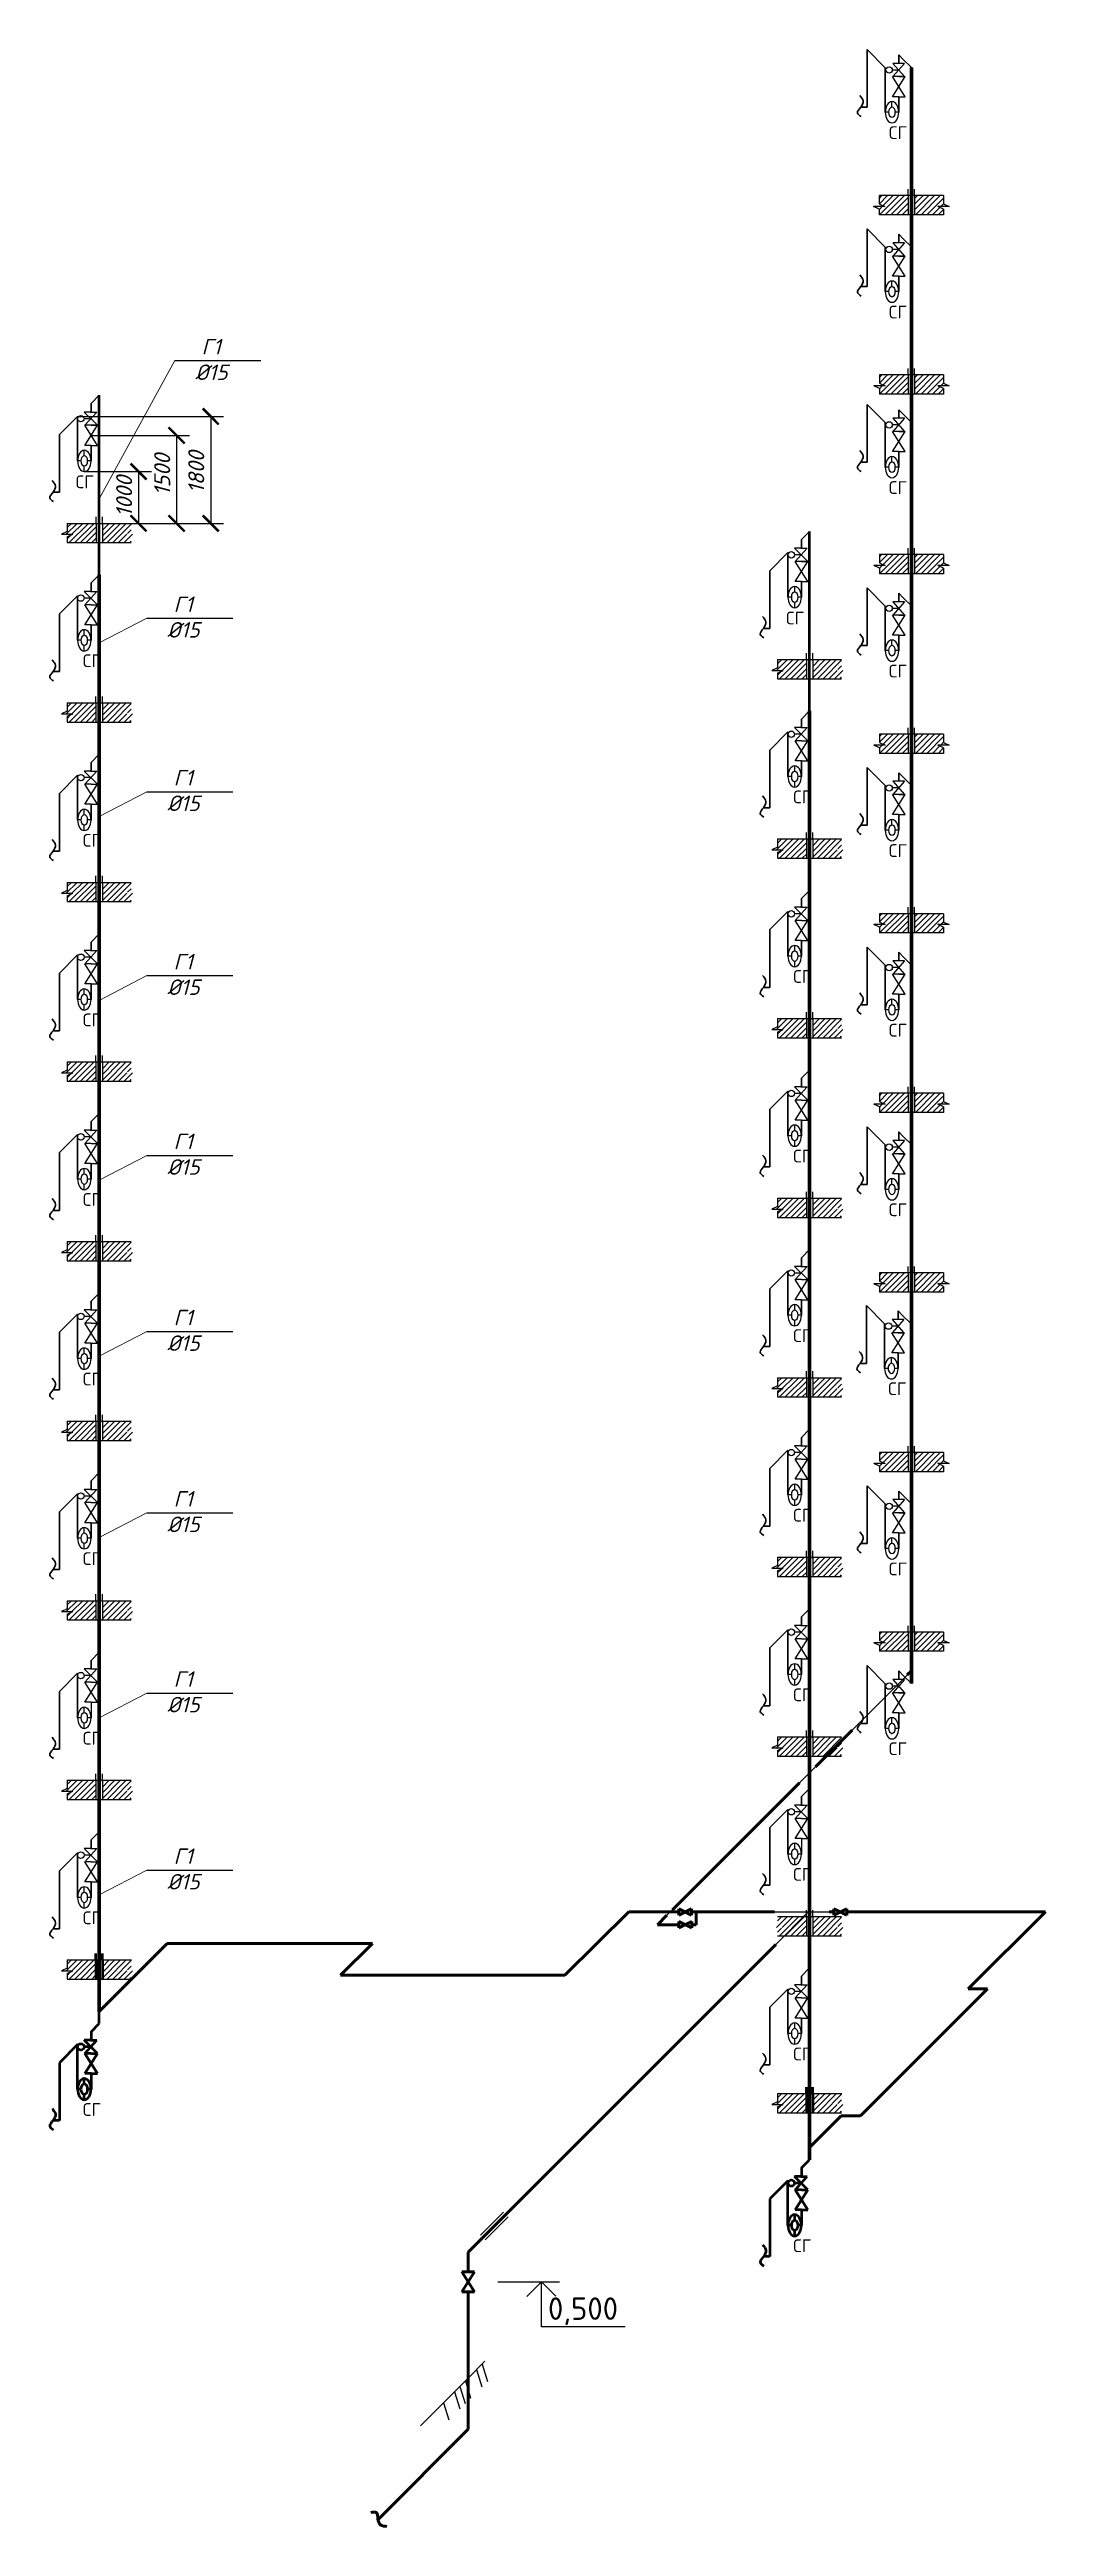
# Model space of a CAD drawing. Header units: millimetres. Extents: x -710977 to 10671, y -929782 to 89628.
# Drawn here: x 2195.1 to 2350.4, y 5776.6 to 6162.8 of the extents above; entities that cross this region are included whole.
import ezdxf

# ---------------------------------------------------------------- set-up
doc = ezdxf.new("R2010")
doc.units = ezdxf.units.MM
doc.header["$LTSCALE"] = 0.4
doc.layers.add('VPORTS', color=7, linetype='Continuous')
doc.layers.add('аксонометрия', color=84, linetype='Continuous')
doc.styles.add('Zhenka', font='isocpeur.ttf', dxfattribs={"height": 400})
doc.styles.add('группа', font='isocpeui.ttf')
doc.styles.add('размерный', font='isocpeui.ttf')
doc.linetypes.add('ГОСТ 2.303 3', pattern='A,0.001,[1,GOST 2.303-68.shx,S=1,R=0,X=0,Y=0],-26', length=26.001)
doc.dimstyles.new('размерный', dxfattribs={"dimtxt": 5, "dimasz": 2.5, "dimexe": 2, "dimexo": 0, "dimgap": 1, "dimtad": 1, "dimtxsty": 'размерный', "dimblk": 'ARCHTICK', "dimcen": 2.5, "dimadec": 0, "dimazin": 0, "dimtfac": 1, "dimtmove": 0, "dimatfit": 2, "dimfxl": 1.25, "dimarcsym": 0})
pattern_1 = [(45, (1808.0031, 5736.29634), (-0.44194174, 0.44194174), [])]
pattern_2 = [(45, (1808.0031, 5764.29634), (-0.44194174, 0.44194174), [])]
pattern_3 = [(45, (1808.0031, 5792.29634), (-0.44194174, 0.44194174), [])]
pattern_4 = [(45, (1808.0031, 5820.29634), (-0.44194174, 0.44194174), [])]
pattern_5 = [(45, (1808.0031, 5876.29634), (-0.44194174, 0.44194174), [])]
pattern_6 = [(45, (1808.0031, 5848.29634), (-0.44194174, 0.44194174), [])]
pattern_7 = [(45, (1697.1977, 5729.5283), (-0.44194174, 0.44194174), [])]
pattern_8 = [(45, (1697.1977, 5757.5283), (-0.44194174, 0.44194174), [])]
pattern_9 = [(45, (1697.1977, 5785.5283), (-0.44194174, 0.44194174), [])]
pattern_10 = [(45, (1697.1977, 5813.5283), (-0.44194174, 0.44194174), [])]
pattern_11 = [(45, (1697.1977, 5841.5283), (-0.44194174, 0.44194174), [])]
pattern_12 = [(45, (1697.1977, 5897.5283), (-0.44194174, 0.44194174), [])]
pattern_13 = [(45, (1697.1977, 5869.5283), (-0.44194174, 0.44194174), [])]
pattern_14 = [(45, (1823.89096, 5780.63515), (-0.44194174, 0.44194174), [])]
pattern_15 = [(45, (1823.89096, 5808.63515), (-0.44194174, 0.44194174), [])]
pattern_16 = [(45, (1823.89096, 5836.63515), (-0.44194174, 0.44194174), [])]
pattern_17 = [(45, (1823.89096, 5864.63515), (-0.44194174, 0.44194174), [])]
pattern_18 = [(45, (1823.89096, 5892.63515), (-0.44194174, 0.44194174), [])]
pattern_19 = [(45, (1823.89096, 5920.63515), (-0.44194174, 0.44194174), [])]
pattern_20 = [(45, (1823.89096, 5948.63515), (-0.44194174, 0.44194174), [])]

msp = doc.modelspace()

# ---------------------------------------------------------------- texts
at = {"lineweight": 25, "char_height": 2.4128, "width": 11.85085, "attachment_point": 1, "style": 'группа'}
for s, insert in [('Г1', (2218.8, 6117.631)), ('%%C15', (2217.816, 6113.647)), ('Г1', (2214.44, 6077.469)), ('%%C15', (2213.456, 6073.485)), ('Г1', (2214.44, 6050.425)), ('%%C15', (2213.456, 6046.441)), ('Г1', (2214.44, 6021.75)), ('%%C15', (2213.456, 6017.766)), ('Г1', (2214.44, 5993.722)), ('%%C15', (2213.456, 5989.738)), ('Г1', (2214.44, 5966.261)), ('%%C15', (2213.456, 5962.277)), ('Г1', (2214.44, 5937.997)), ('%%C15', (2213.456, 5934.013)), ('Г1', (2214.44, 5909.895)), ('%%C15', (2213.456, 5905.911)), ('Г1', (2214.44, 5882.278)), ('%%C15', (2213.456, 5878.294))]:
    msp.add_mtext(s, dxfattribs=dict(at, insert=insert))
at = {"layer": 'аксонометрия', "color": 7, "lineweight": 35, "char_height": 2, "width": 3.04928, "attachment_point": 3, "style": 'Zhenka'}
for insert in [(2328.839, 6150.796), (2328.839, 6122.826), (2328.839, 6095.456), (2328.839, 6066.856), (2328.839, 6038.856), (2328.839, 6010.856), (2328.839, 5982.856), (2328.745, 5954.951), (2328.839, 5926.856)]:
    msp.add_mtext('СГ', dxfattribs=dict(at, insert=insert))
at = {"layer": 'аксонометрия', "color": 7, "lineweight": 40, "char_height": 2, "width": 3.04928, "attachment_point": 1, "style": 'Zhenka'}
for insert in [(2199.173, 6096.346), (2309.978, 6075.114), (2200.28, 5928.463), (2311.086, 5907.231)]:
    msp.add_mtext('СГ', dxfattribs=dict(at, insert=insert))
at = {"layer": 'аксонометрия', "color": 7, "lineweight": 50, "char_height": 2, "width": 3.04928, "attachment_point": 1, "style": 'Zhenka'}
for insert in [(2200.28, 6068.463), (2311.086, 6047.231), (2200.28, 6040.463), (2311.086, 6019.231), (2200.28, 6012.463), (2311.086, 5991.231), (2200.28, 5984.463), (2311.086, 5963.231), (2200.28, 5956.463), (2311.086, 5935.231), (2200.28, 5900.463), (2311.086, 5879.231), (2200.28, 5872.463), (2311.086, 5851.231), (2200.28, 5842.571), (2311.086, 5821.339)]:
    msp.add_mtext('СГ', dxfattribs=dict(at, insert=insert))
at = {"layer": 'аксонометрия', "color": 7, "lineweight": 25, "attachment_point": 3, "style": 'Zhenka'}
for s, insert, char_height, width in [('СГ', (2328.839, 5898.826), 2, 3.04928), ('0,500', (2283.78, 5812.281), 3.5, 13.14349)]:
    msp.add_mtext(s, dxfattribs=dict(at, insert=insert, char_height=char_height, width=width))

# ---------------------------------------------------------------- blocks, each defined once
blk = doc.blocks.new('_ArchTick')
at = {"color": 0, "linetype": 'ByBlock', "const_width": 0.15}
blk.add_lwpolyline([(-0.5, -0.5), (0.5, 0.5)], dxfattribs=at)
blk = doc.blocks.new('*D17')
at = {"layer": 'Defpoints', "color": 0, "transparency": 16777216}
for p in [(2199.47, 6105.56), (2207.84, 6088.88), (2220.23, 6088.88)]:
    blk.add_point(p, dxfattribs=at)
at = {"layer": 'аксонометрия', "color": 0, "lineweight": -2, "transparency": 16777216}
for p, q in [((2199.47, 6105.56), (2222.23, 6105.56)), ((2220.23, 6105.56), (2220.23, 6088.88)), ((2207.84, 6088.88), (2222.23, 6088.88))]:
    blk.add_line(p, q, dxfattribs=at)
at = {"layer": 'аксонометрия', "color": 0, "lineweight": -2, "transparency": 16777216, "xscale": 2.5, "yscale": 2.5, "zscale": 2.5}
for p, rotation in [((2220.23, 6105.56), 90), ((2220.23, 6088.88), 270)]:
    blk.add_blockref('_ArchTick', p, dxfattribs=dict(at, rotation=rotation))
at = {"layer": 'аксонометрия', "color": 0, "lineweight": 25, "transparency": 16777216, "insert": (2217.98, 6096.85), "char_height": 2.5, "attachment_point": 5, "rotation": 90, "style": 'размерный'}
blk.add_mtext('1800', dxfattribs=at)
blk = doc.blocks.new('*D18')
at = {"layer": 'Defpoints', "color": 0, "transparency": 16777216}
for p in [(2201.57, 6102.6), (2207.84, 6088.88), (2214.92, 6088.88)]:
    blk.add_point(p, dxfattribs=at)
at = {"layer": 'аксонометрия', "color": 0, "lineweight": -2, "transparency": 16777216}
for p, q in [((2201.57, 6102.6), (2216.92, 6102.6)), ((2214.92, 6102.6), (2214.92, 6088.88)), ((2207.84, 6088.88), (2216.92, 6088.88))]:
    blk.add_line(p, q, dxfattribs=at)
at = {"layer": 'аксонометрия', "color": 0, "lineweight": -2, "transparency": 16777216, "xscale": 2.5, "yscale": 2.5, "zscale": 2.5}
for p, rotation in [((2214.92, 6102.6), 90), ((2214.92, 6088.88), 270)]:
    blk.add_blockref('_ArchTick', p, dxfattribs=dict(at, rotation=rotation))
at = {"layer": 'аксонометрия', "color": 0, "lineweight": 25, "transparency": 16777216, "insert": (2212.67, 6096.47), "char_height": 2.5, "attachment_point": 5, "rotation": 90, "style": 'размерный'}
blk.add_mtext('1500', dxfattribs=at)
blk = doc.blocks.new('*D19')
at = {"layer": 'Defpoints', "color": 0, "transparency": 16777216}
for p in [(2200.52, 6096.96), (2207.84, 6088.88), (2208.98, 6088.88)]:
    blk.add_point(p, dxfattribs=at)
at = {"layer": 'аксонометрия', "color": 0, "lineweight": -2, "transparency": 16777216}
for p, q in [((2200.52, 6096.96), (2210.98, 6096.96)), ((2208.98, 6096.96), (2208.98, 6088.88)), ((2207.84, 6088.88), (2210.98, 6088.88))]:
    blk.add_line(p, q, dxfattribs=at)
at = {"layer": 'аксонометрия', "color": 0, "lineweight": -2, "transparency": 16777216, "xscale": 2.5, "yscale": 2.5, "zscale": 2.5}
for p, rotation in [((2208.98, 6096.96), 90), ((2208.98, 6088.88), 270)]:
    blk.add_blockref('_ArchTick', p, dxfattribs=dict(at, rotation=rotation))
at = {"layer": 'аксонометрия', "color": 0, "lineweight": 25, "transparency": 16777216, "insert": (2206.73, 6093.08), "char_height": 2.5, "attachment_point": 5, "rotation": 90, "style": 'размерный'}
blk.add_mtext('1000', dxfattribs=at)

# ---------------------------------------------------------------- dimensions: what is measured, and where the dimension line sits
at = {"layer": 'аксонометрия', "color": 7, "lineweight": 25}
for base, p1, text, picture, middle in [((2220.234, 6088.877), (2199.469, 6105.564), '1800', '*D17', (2220.234, 6096.848)), ((2214.92, 6088.877), (2201.569, 6102.604), '1500', '*D18', (2214.92, 6096.472)), ((2208.978, 6088.877), (2200.519, 6096.961), '1000', '*D19', (2208.978, 6093.085))]:
    dim = msp.add_linear_dim(base=base, p1=p1, p2=(2207.841, 6088.877), angle=90, text=text, dimstyle='размерный', override={"dimtxt": 2.5}, dxfattribs=at)
    dim.commit()
    dim.dimension.update_dxf_attribs({"geometry": picture, "text_midpoint": middle, "dimtype": 160})

# ---------------------------------------------------------------- hatches: boundary and pattern name
at = {"layer": 'аксонометрия', "lineweight": 25}
h = msp.add_hatch(dxfattribs=at)
h.set_pattern_fill('ANSI31', scale=5, style=0)
h.set_pattern_definition([(45, (1823.89096, 5976.6049), (-0.44194174, 0.44194174), [])])
h.paths.add_polyline_path([(2323.648, 6138.283), (2325.421, 6138.283), (2324.535, 6138.691), (2324.535, 6139.983), (2329.035, 6139.983), (2329.035, 6136.983), (2324.535, 6136.983), (2324.535, 6137.875)])
h = msp.add_hatch(dxfattribs=at)
h.set_pattern_fill('ANSI31', scale=5, style=0)
h.set_pattern_definition([(45, (1823.89096, 6004.6049), (-0.44194174, 0.44194174), [])])
h.paths.add_polyline_path([(2330.035, 6136.983), (2330.035, 6139.983), (2334.535, 6139.983), (2334.535, 6138.691), (2335.421, 6138.283), (2333.648, 6138.283), (2334.535, 6137.875), (2334.535, 6136.983)])
h = msp.add_hatch(dxfattribs=at)
h.set_pattern_fill('ANSI31', scale=5, style=0)
h.set_pattern_definition(pattern_20)
h.paths.add_polyline_path([(2323.648, 6110.313), (2325.421, 6110.313), (2324.535, 6110.722), (2324.535, 6112.013), (2329.035, 6112.013), (2329.035, 6109.013), (2324.535, 6109.013), (2324.535, 6109.905)])
h = msp.add_hatch(dxfattribs=at)
h.set_pattern_fill('ANSI31', scale=5, style=0)
h.set_pattern_definition([(45, (1823.89096, 5976.63515), (-0.44194174, 0.44194174), [])])
h.paths.add_polyline_path([(2330.035, 6109.013), (2330.035, 6112.013), (2334.535, 6112.013), (2334.535, 6110.722), (2335.421, 6110.313), (2333.648, 6110.313), (2334.535, 6109.905), (2334.535, 6109.013)])
h = msp.add_hatch(dxfattribs=at)
h.set_pattern_fill('ANSI31', scale=5, style=0)
h.set_pattern_definition([(45, (1697.1977, 5953.4983), (-0.44194174, 0.44194174), [])])
h.paths.add_polyline_path([(2202.341, 6085.877), (2202.341, 6088.877), (2197.841, 6088.877), (2197.841, 6087.585), (2196.955, 6087.177), (2198.728, 6087.177), (2197.841, 6086.768), (2197.841, 6085.877)])
h = msp.add_hatch(dxfattribs=at)
h.set_pattern_fill('ANSI31', scale=5, style=0)
h.set_pattern_definition([(45, (1697.1977, 5925.4983), (-0.44194174, 0.44194174), [])])
h.paths.add_polyline_path([(2203.341, 6085.877), (2207.841, 6085.877), (2207.841, 6086.768), (2208.728, 6087.177), (2206.955, 6087.177), (2207.841, 6087.585), (2207.841, 6088.877), (2203.341, 6088.877)])
h = msp.add_hatch(dxfattribs=at)
h.set_pattern_fill('ANSI31', scale=5, style=0)
h.set_pattern_definition(pattern_19)
h.paths.add_polyline_path([(2323.648, 6082.313), (2325.421, 6082.313), (2324.535, 6082.722), (2324.535, 6084.013), (2329.035, 6084.013), (2329.035, 6081.013), (2324.535, 6081.013), (2324.535, 6081.905)])
h = msp.add_hatch(dxfattribs=at)
h.set_pattern_fill('ANSI31', scale=5, style=0)
h.set_pattern_definition(pattern_20)
h.paths.add_polyline_path([(2330.035, 6081.013), (2330.035, 6084.013), (2334.535, 6084.013), (2334.535, 6082.722), (2335.421, 6082.313), (2333.648, 6082.313), (2334.535, 6081.905), (2334.535, 6081.013)])
h = msp.add_hatch(dxfattribs=at)
h.set_pattern_fill('ANSI31', scale=5, style=0)
h.set_pattern_definition([(45, (1808.0031, 5932.26634), (-0.44194174, 0.44194174), [])])
h.paths.add_polyline_path([(2313.147, 6064.645), (2313.147, 6067.645), (2308.647, 6067.645), (2308.647, 6066.353), (2307.76, 6065.945), (2309.533, 6065.945), (2308.647, 6065.536), (2308.647, 6064.645)])
h = msp.add_hatch(dxfattribs=at)
h.set_pattern_fill('ANSI31', scale=5, style=0)
h.set_pattern_definition([(45, (1808.0031, 5904.26634), (-0.44194174, 0.44194174), [])])
h.paths.add_polyline_path([(2314.147, 6064.645), (2318.647, 6064.645), (2318.647, 6065.536), (2319.533, 6065.945), (2317.76, 6065.945), (2318.647, 6066.353), (2318.647, 6067.645), (2314.147, 6067.645)])
h = msp.add_hatch(dxfattribs=at)
h.set_pattern_fill('ANSI31', scale=5, style=0)
h.set_pattern_definition([(45, (1697.1977, 5925.5283), (-0.44194174, 0.44194174), [])])
h.paths.add_polyline_path([(2202.341, 6057.907), (2202.341, 6060.907), (2197.841, 6060.907), (2197.841, 6059.615), (2196.955, 6059.207), (2198.728, 6059.207), (2197.841, 6058.798), (2197.841, 6057.907)])
h = msp.add_hatch(dxfattribs=at)
h.set_pattern_fill('ANSI31', scale=5, style=0)
h.set_pattern_definition(pattern_12)
h.paths.add_polyline_path([(2203.341, 6057.907), (2207.841, 6057.907), (2207.841, 6058.798), (2208.728, 6059.207), (2206.955, 6059.207), (2207.841, 6059.615), (2207.841, 6060.907), (2203.341, 6060.907)])
h = msp.add_hatch(dxfattribs=at)
h.set_pattern_fill('ANSI31', scale=5, style=0)
h.set_pattern_definition(pattern_18)
h.paths.add_polyline_path([(2323.648, 6054.313), (2325.421, 6054.313), (2324.535, 6054.722), (2324.535, 6056.013), (2329.035, 6056.013), (2329.035, 6053.013), (2324.535, 6053.013), (2324.535, 6053.905)])
h = msp.add_hatch(dxfattribs=at)
h.set_pattern_fill('ANSI31', scale=5, style=0)
h.set_pattern_definition(pattern_19)
h.paths.add_polyline_path([(2330.035, 6053.013), (2330.035, 6056.013), (2334.535, 6056.013), (2334.535, 6054.722), (2335.421, 6054.313), (2333.648, 6054.313), (2334.535, 6053.905), (2334.535, 6053.013)])
h = msp.add_hatch(dxfattribs=at)
h.set_pattern_fill('ANSI31', scale=5, style=0)
h.set_pattern_definition([(45, (1808.0031, 5904.29634), (-0.44194174, 0.44194174), [])])
h.paths.add_polyline_path([(2313.147, 6036.675), (2313.147, 6039.675), (2308.647, 6039.675), (2308.647, 6038.383), (2307.76, 6037.975), (2309.533, 6037.975), (2308.647, 6037.566), (2308.647, 6036.675)])
h = msp.add_hatch(dxfattribs=at)
h.set_pattern_fill('ANSI31', scale=5, style=0)
h.set_pattern_definition(pattern_5)
h.paths.add_polyline_path([(2314.147, 6036.675), (2318.647, 6036.675), (2318.647, 6037.566), (2319.533, 6037.975), (2317.76, 6037.975), (2318.647, 6038.383), (2318.647, 6039.675), (2314.147, 6039.675)])
h = msp.add_hatch(dxfattribs=at)
h.set_pattern_fill('ANSI31', scale=5, style=0)
h.set_pattern_definition(pattern_12)
h.paths.add_polyline_path([(2202.341, 6029.907), (2202.341, 6032.907), (2197.841, 6032.907), (2197.841, 6031.615), (2196.955, 6031.207), (2198.728, 6031.207), (2197.841, 6030.798), (2197.841, 6029.907)])
h = msp.add_hatch(dxfattribs=at)
h.set_pattern_fill('ANSI31', scale=5, style=0)
h.set_pattern_definition(pattern_13)
h.paths.add_polyline_path([(2203.341, 6029.907), (2207.841, 6029.907), (2207.841, 6030.798), (2208.728, 6031.207), (2206.955, 6031.207), (2207.841, 6031.615), (2207.841, 6032.907), (2203.341, 6032.907)])
h = msp.add_hatch(dxfattribs=at)
h.set_pattern_fill('ANSI31', scale=5, style=0)
h.set_pattern_definition(pattern_17)
h.paths.add_polyline_path([(2323.648, 6026.313), (2325.421, 6026.313), (2324.535, 6026.722), (2324.535, 6028.013), (2329.035, 6028.013), (2329.035, 6025.013), (2324.535, 6025.013), (2324.535, 6025.905)])
h = msp.add_hatch(dxfattribs=at)
h.set_pattern_fill('ANSI31', scale=5, style=0)
h.set_pattern_definition(pattern_18)
h.paths.add_polyline_path([(2330.035, 6025.013), (2330.035, 6028.013), (2334.535, 6028.013), (2334.535, 6026.722), (2335.421, 6026.313), (2333.648, 6026.313), (2334.535, 6025.905), (2334.535, 6025.013)])
h = msp.add_hatch(dxfattribs=at)
h.set_pattern_fill('ANSI31', scale=5, style=0)
h.set_pattern_definition(pattern_5)
h.paths.add_polyline_path([(2313.147, 6008.675), (2313.147, 6011.675), (2308.647, 6011.675), (2308.647, 6010.383), (2307.76, 6009.975), (2309.533, 6009.975), (2308.647, 6009.566), (2308.647, 6008.675)])
h = msp.add_hatch(dxfattribs=at)
h.set_pattern_fill('ANSI31', scale=5, style=0)
h.set_pattern_definition(pattern_6)
h.paths.add_polyline_path([(2314.147, 6008.675), (2318.647, 6008.675), (2318.647, 6009.566), (2319.533, 6009.975), (2317.76, 6009.975), (2318.647, 6010.383), (2318.647, 6011.675), (2314.147, 6011.675)])
h = msp.add_hatch(dxfattribs=at)
h.set_pattern_fill('ANSI31', scale=5, style=0)
h.set_pattern_definition(pattern_13)
h.paths.add_polyline_path([(2202.341, 6001.907), (2202.341, 6004.907), (2197.841, 6004.907), (2197.841, 6003.615), (2196.955, 6003.207), (2198.728, 6003.207), (2197.841, 6002.798), (2197.841, 6001.907)])
h = msp.add_hatch(dxfattribs=at)
h.set_pattern_fill('ANSI31', scale=5, style=0)
h.set_pattern_definition(pattern_11)
h.paths.add_polyline_path([(2203.341, 6001.907), (2207.841, 6001.907), (2207.841, 6002.798), (2208.728, 6003.207), (2206.955, 6003.207), (2207.841, 6003.615), (2207.841, 6004.907), (2203.341, 6004.907)])
h = msp.add_hatch(dxfattribs=at)
h.set_pattern_fill('ANSI31', scale=5, style=0)
h.set_pattern_definition(pattern_16)
h.paths.add_polyline_path([(2323.648, 5998.313), (2325.421, 5998.313), (2324.535, 5998.722), (2324.535, 6000.013), (2329.035, 6000.013), (2329.035, 5997.013), (2324.535, 5997.013), (2324.535, 5997.905)])
h = msp.add_hatch(dxfattribs=at)
h.set_pattern_fill('ANSI31', scale=5, style=0)
h.set_pattern_definition(pattern_17)
h.paths.add_polyline_path([(2330.035, 5997.013), (2330.035, 6000.013), (2334.535, 6000.013), (2334.535, 5998.722), (2335.421, 5998.313), (2333.648, 5998.313), (2334.535, 5997.905), (2334.535, 5997.013)])
h = msp.add_hatch(dxfattribs=at)
h.set_pattern_fill('ANSI31', scale=5, style=0)
h.set_pattern_definition(pattern_6)
h.paths.add_polyline_path([(2313.147, 5980.675), (2313.147, 5983.675), (2308.647, 5983.675), (2308.647, 5982.383), (2307.76, 5981.975), (2309.533, 5981.975), (2308.647, 5981.566), (2308.647, 5980.675)])
h = msp.add_hatch(dxfattribs=at)
h.set_pattern_fill('ANSI31', scale=5, style=0)
h.set_pattern_definition(pattern_4)
h.paths.add_polyline_path([(2314.147, 5980.675), (2318.647, 5980.675), (2318.647, 5981.566), (2319.533, 5981.975), (2317.76, 5981.975), (2318.647, 5982.383), (2318.647, 5983.675), (2314.147, 5983.675)])
h = msp.add_hatch(dxfattribs=at)
h.set_pattern_fill('ANSI31', scale=5, style=0)
h.set_pattern_definition(pattern_11)
h.paths.add_polyline_path([(2202.341, 5973.907), (2202.341, 5976.907), (2197.841, 5976.907), (2197.841, 5975.615), (2196.955, 5975.207), (2198.728, 5975.207), (2197.841, 5974.798), (2197.841, 5973.907)])
h = msp.add_hatch(dxfattribs=at)
h.set_pattern_fill('ANSI31', scale=5, style=0)
h.set_pattern_definition(pattern_10)
h.paths.add_polyline_path([(2203.341, 5973.907), (2207.841, 5973.907), (2207.841, 5974.798), (2208.728, 5975.207), (2206.955, 5975.207), (2207.841, 5975.615), (2207.841, 5976.907), (2203.341, 5976.907)])
h = msp.add_hatch(dxfattribs=at)
h.set_pattern_fill('ANSI31', scale=5, style=0)
h.set_pattern_definition(pattern_15)
h.paths.add_polyline_path([(2323.648, 5970.313), (2325.421, 5970.313), (2324.535, 5970.722), (2324.535, 5972.013), (2329.035, 5972.013), (2329.035, 5969.013), (2324.535, 5969.013), (2324.535, 5969.905)])
h = msp.add_hatch(dxfattribs=at)
h.set_pattern_fill('ANSI31', scale=5, style=0)
h.set_pattern_definition(pattern_16)
h.paths.add_polyline_path([(2330.035, 5969.013), (2330.035, 5972.013), (2334.535, 5972.013), (2334.535, 5970.722), (2335.421, 5970.313), (2333.648, 5970.313), (2334.535, 5969.905), (2334.535, 5969.013)])
h = msp.add_hatch(dxfattribs=at)
h.set_pattern_fill('ANSI31', scale=5, style=0)
h.set_pattern_definition(pattern_4)
h.paths.add_polyline_path([(2313.147, 5952.675), (2313.147, 5955.675), (2308.647, 5955.675), (2308.647, 5954.383), (2307.76, 5953.975), (2309.533, 5953.975), (2308.647, 5953.566), (2308.647, 5952.675)])
h = msp.add_hatch(dxfattribs=at)
h.set_pattern_fill('ANSI31', scale=5, style=0)
h.set_pattern_definition(pattern_3)
h.paths.add_polyline_path([(2314.147, 5952.675), (2318.647, 5952.675), (2318.647, 5953.566), (2319.533, 5953.975), (2317.76, 5953.975), (2318.647, 5954.383), (2318.647, 5955.675), (2314.147, 5955.675)])
h = msp.add_hatch(dxfattribs=at)
h.set_pattern_fill('ANSI31', scale=5, style=0)
h.set_pattern_definition(pattern_10)
h.paths.add_polyline_path([(2202.341, 5945.907), (2202.341, 5948.907), (2197.841, 5948.907), (2197.841, 5947.615), (2196.955, 5947.207), (2198.728, 5947.207), (2197.841, 5946.798), (2197.841, 5945.907)])
h = msp.add_hatch(dxfattribs=at)
h.set_pattern_fill('ANSI31', scale=5, style=0)
h.set_pattern_definition(pattern_9)
h.paths.add_polyline_path([(2203.341, 5945.907), (2207.841, 5945.907), (2207.841, 5946.798), (2208.728, 5947.207), (2206.955, 5947.207), (2207.841, 5947.615), (2207.841, 5948.907), (2203.341, 5948.907)])
h = msp.add_hatch(dxfattribs=at)
h.set_pattern_fill('ANSI31', scale=5, style=0)
h.set_pattern_definition(pattern_14)
h.paths.add_polyline_path([(2323.648, 5942.313), (2325.421, 5942.313), (2324.535, 5942.722), (2324.535, 5944.013), (2329.035, 5944.013), (2329.035, 5941.013), (2324.535, 5941.013), (2324.535, 5941.905)])
h = msp.add_hatch(dxfattribs=at)
h.set_pattern_fill('ANSI31', scale=5, style=0)
h.set_pattern_definition(pattern_15)
h.paths.add_polyline_path([(2330.035, 5941.013), (2330.035, 5944.013), (2334.535, 5944.013), (2334.535, 5942.722), (2335.421, 5942.313), (2333.648, 5942.313), (2334.535, 5941.905), (2334.535, 5941.013)])
h = msp.add_hatch(dxfattribs=at)
h.set_pattern_fill('ANSI31', scale=5, style=0)
h.set_pattern_definition(pattern_3)
h.paths.add_polyline_path([(2313.147, 5924.675), (2313.147, 5927.675), (2308.647, 5927.675), (2308.647, 5926.383), (2307.76, 5925.975), (2309.533, 5925.975), (2308.647, 5925.566), (2308.647, 5924.675)])
h = msp.add_hatch(dxfattribs=at)
h.set_pattern_fill('ANSI31', scale=5, style=0)
h.set_pattern_definition(pattern_2)
h.paths.add_polyline_path([(2314.147, 5924.675), (2318.647, 5924.675), (2318.647, 5925.566), (2319.533, 5925.975), (2317.76, 5925.975), (2318.647, 5926.383), (2318.647, 5927.675), (2314.147, 5927.675)])
h = msp.add_hatch(dxfattribs=at)
h.set_pattern_fill('ANSI31', scale=5, style=0)
h.set_pattern_definition(pattern_9)
h.paths.add_polyline_path([(2202.341, 5917.907), (2202.341, 5920.907), (2197.841, 5920.907), (2197.841, 5919.615), (2196.955, 5919.207), (2198.728, 5919.207), (2197.841, 5918.798), (2197.841, 5917.907)])
h = msp.add_hatch(dxfattribs=at)
h.set_pattern_fill('ANSI31', scale=5, style=0)
h.set_pattern_definition(pattern_8)
h.paths.add_polyline_path([(2203.341, 5917.907), (2207.841, 5917.907), (2207.841, 5918.798), (2208.728, 5919.207), (2206.955, 5919.207), (2207.841, 5919.615), (2207.841, 5920.907), (2203.341, 5920.907)])
h = msp.add_hatch(dxfattribs=at)
h.set_pattern_fill('ANSI31', scale=5, style=0)
h.set_pattern_definition([(45, (1823.89096, 5752.63515), (-0.44194174, 0.44194174), [])])
h.paths.add_polyline_path([(2323.648, 5914.313), (2325.421, 5914.313), (2324.535, 5914.722), (2324.535, 5916.013), (2329.035, 5916.013), (2329.035, 5913.013), (2324.535, 5913.013), (2324.535, 5913.905)])
h = msp.add_hatch(dxfattribs=at)
h.set_pattern_fill('ANSI31', scale=5, style=0)
h.set_pattern_definition(pattern_14)
h.paths.add_polyline_path([(2330.035, 5913.013), (2330.035, 5916.013), (2334.535, 5916.013), (2334.535, 5914.722), (2335.421, 5914.313), (2333.648, 5914.313), (2334.535, 5913.905), (2334.535, 5913.013)])
h = msp.add_hatch(dxfattribs=at)
h.set_pattern_fill('ANSI31', scale=5, style=0)
h.set_pattern_definition(pattern_2)
h.paths.add_polyline_path([(2313.147, 5896.675), (2313.147, 5899.675), (2308.647, 5899.675), (2308.647, 5898.383), (2307.76, 5897.975), (2309.533, 5897.975), (2308.647, 5897.566), (2308.647, 5896.675)])
h = msp.add_hatch(dxfattribs=at)
h.set_pattern_fill('ANSI31', scale=5, style=0)
h.set_pattern_definition(pattern_1)
h.paths.add_polyline_path([(2314.147, 5896.675), (2318.647, 5896.675), (2318.647, 5897.566), (2319.533, 5897.975), (2317.76, 5897.975), (2318.647, 5898.383), (2318.647, 5899.675), (2314.147, 5899.675)])
h = msp.add_hatch(dxfattribs=at)
h.set_pattern_fill('ANSI31', scale=5, style=0)
h.set_pattern_definition(pattern_8)
h.paths.add_polyline_path([(2202.341, 5889.907), (2202.341, 5892.907), (2197.841, 5892.907), (2197.841, 5891.615), (2196.955, 5891.207), (2198.728, 5891.207), (2197.841, 5890.798), (2197.841, 5889.907)])
h = msp.add_hatch(dxfattribs=at)
h.set_pattern_fill('ANSI31', scale=5, style=0)
h.set_pattern_definition(pattern_7)
h.paths.add_polyline_path([(2203.341, 5889.907), (2207.841, 5889.907), (2207.841, 5890.798), (2208.728, 5891.207), (2206.955, 5891.207), (2207.841, 5891.615), (2207.841, 5892.907), (2203.341, 5892.907)])
h = msp.add_hatch(dxfattribs=at)
h.set_pattern_fill('ANSI31', scale=5, style=0)
h.set_pattern_definition(pattern_1)
h.paths.add_polyline_path([(2313.147, 5868.675), (2313.147, 5871.675), (2308.647, 5871.675), (2308.647, 5870.383), (2307.76, 5869.975), (2309.533, 5869.975), (2308.647, 5869.566), (2308.647, 5868.675)])
h = msp.add_hatch(dxfattribs=at)
h.set_pattern_fill('ANSI31', scale=5, style=0)
h.set_pattern_definition([(45, (1808.0031, 5708.29634), (-0.44194174, 0.44194174), [])])
h.paths.add_polyline_path([(2314.147, 5868.675), (2318.647, 5868.675), (2318.647, 5869.566), (2319.533, 5869.975), (2317.76, 5869.975), (2318.647, 5870.383), (2318.647, 5871.675), (2314.147, 5871.675)])
h = msp.add_hatch(dxfattribs=at)
h.set_pattern_fill('ANSI31', scale=5, style=0)
h.set_pattern_definition(pattern_7)
h.paths.add_polyline_path([(2202.341, 5861.907), (2202.341, 5864.907), (2197.841, 5864.907), (2197.841, 5863.615), (2196.955, 5863.207), (2198.728, 5863.207), (2197.841, 5862.798), (2197.841, 5861.907)])
h = msp.add_hatch(dxfattribs=at)
h.set_pattern_fill('ANSI31', scale=5, style=0)
h.set_pattern_definition([(45, (1697.1977, 5701.5283), (-0.44194174, 0.44194174), [])])
h.paths.add_polyline_path([(2203.341, 5861.907), (2207.841, 5861.907), (2207.841, 5862.798), (2208.728, 5863.207), (2206.955, 5863.207), (2207.841, 5863.615), (2207.841, 5864.907), (2203.341, 5864.907)])
h = msp.add_hatch(dxfattribs=at)
h.set_pattern_fill('ANSI31', scale=5, style=0)
h.set_pattern_definition([(45, (1808.0031, 5708.6999), (-0.44194174, 0.44194174), [])])
h.paths.add_polyline_path([(2313.147, 5841.078), (2313.147, 5844.078), (2308.647, 5844.078), (2308.647, 5842.786), (2307.76, 5842.378), (2309.533, 5842.378), (2308.647, 5841.97), (2308.647, 5841.078)])
h = msp.add_hatch(dxfattribs=at)
h.set_pattern_fill('ANSI31', scale=5, style=0)
h.set_pattern_definition([(45, (1808.0031, 5680.6999), (-0.44194174, 0.44194174), [])])
h.paths.add_polyline_path([(2314.147, 5841.078), (2318.647, 5841.078), (2318.647, 5841.97), (2319.533, 5842.378), (2317.76, 5842.378), (2318.647, 5842.786), (2318.647, 5844.078), (2314.147, 5844.078)])

# ---------------------------------------------------------------- linework, layer by layer
at = {"color": 7, "lineweight": 35}
for p, q in [((2325.451, 6159.927), (2322.623, 6162.755)), ((2322.623, 6162.755), (2322.623, 6153.755)), ((2325.451, 6152.977), (2325.451, 6159.927)), ((2327.551, 6161.937), (2327.551, 6160.6)), ((2328.262, 6161.226), (2327.551, 6161.937)), ((2329.535, 6159.953), (2328.262, 6161.226)), ((2322.623, 6153.755), (2321.623, 6153.755)), ((2327.551, 6155.405), (2327.551, 6152.977)), ((2325.451, 6131.957), (2322.623, 6134.785)), ((2322.623, 6134.785), (2322.623, 6125.785)), ((2327.551, 6133.967), (2327.551, 6132.63)), ((2328.262, 6133.256), (2327.551, 6133.967)), ((2329.535, 6131.983), (2328.262, 6133.256)), ((2325.451, 6125.007), (2325.451, 6131.957)), ((2322.623, 6125.785), (2321.623, 6125.785)), ((2327.551, 6127.436), (2327.551, 6125.007)), ((2201.569, 6107.574), (2202.841, 6108.847)), ((2201.569, 6107.574), (2201.569, 6106.237)), ((2325.451, 6104.587), (2322.623, 6107.415)), ((2322.623, 6107.415), (2322.623, 6098.415)), ((2327.551, 6106.597), (2327.551, 6105.26)), ((2328.262, 6105.886), (2327.551, 6106.597)), ((2329.535, 6104.613), (2328.262, 6105.886)), ((2199.469, 6105.564), (2196.64, 6102.735)), ((2196.64, 6102.735), (2196.64, 6093.735)), ((2199.469, 6098.614), (2199.469, 6105.564)), ((2325.451, 6097.637), (2325.451, 6104.587)), ((2201.569, 6101.043), (2201.569, 6098.614)), ((2322.623, 6098.415), (2321.623, 6098.415)), ((2327.551, 6100.066), (2327.551, 6097.637)), ((2196.64, 6093.735), (2195.64, 6093.735)), ((2312.374, 6086.342), (2313.647, 6087.615)), ((2312.374, 6086.342), (2312.374, 6085.005)), ((2310.274, 6084.332), (2307.446, 6081.503)), ((2310.274, 6077.382), (2310.274, 6084.332)), ((2201.569, 6079.604), (2202.841, 6080.877)), ((2201.569, 6079.604), (2201.569, 6078.267)), ((2307.446, 6081.503), (2307.446, 6072.503)), ((2312.374, 6079.811), (2312.374, 6077.382)), ((2325.451, 6075.987), (2322.623, 6078.815)), ((2322.623, 6078.815), (2322.623, 6069.815)), ((2199.469, 6077.594), (2196.64, 6074.765)), ((2196.64, 6074.765), (2196.64, 6065.765)), ((2199.469, 6070.644), (2199.469, 6077.594)), ((2325.451, 6069.037), (2325.451, 6075.987)), ((2327.551, 6077.997), (2327.551, 6076.66)), ((2328.262, 6077.286), (2327.551, 6077.997)), ((2329.535, 6076.013), (2328.262, 6077.286)), ((2201.569, 6073.073), (2201.569, 6070.644)), ((2307.446, 6072.503), (2306.446, 6072.503)), ((2327.551, 6071.466), (2327.551, 6069.037)), ((2322.623, 6069.815), (2321.623, 6069.815)), ((2196.64, 6065.765), (2195.64, 6065.765)), ((2312.374, 6058.372), (2313.647, 6059.645)), ((2310.274, 6056.362), (2307.446, 6053.533)), ((2310.274, 6049.412), (2310.274, 6056.362)), ((2312.374, 6058.372), (2312.374, 6057.035)), ((2201.569, 6051.604), (2202.841, 6052.877)), ((2201.569, 6051.604), (2201.569, 6050.267)), ((2307.446, 6053.533), (2307.446, 6044.533)), ((2312.374, 6051.841), (2312.374, 6049.412)), ((2199.469, 6049.594), (2196.64, 6046.765)), ((2199.469, 6042.644), (2199.469, 6049.594)), ((2325.451, 6047.987), (2322.623, 6050.815)), ((2322.623, 6050.815), (2322.623, 6041.815)), ((2325.451, 6041.037), (2325.451, 6047.987)), ((2327.551, 6049.997), (2327.551, 6048.66)), ((2328.262, 6049.286), (2327.551, 6049.997)), ((2329.535, 6048.013), (2328.262, 6049.286)), ((2196.64, 6046.765), (2196.64, 6037.765)), ((2201.569, 6045.073), (2201.569, 6042.644)), ((2307.446, 6044.533), (2306.446, 6044.533)), ((2322.623, 6041.815), (2321.623, 6041.815)), ((2327.551, 6043.466), (2327.551, 6041.037)), ((2196.64, 6037.765), (2195.64, 6037.765)), ((2312.374, 6030.372), (2313.647, 6031.645)), ((2312.374, 6030.372), (2312.374, 6029.035)), ((2201.569, 6023.604), (2202.841, 6024.877)), ((2310.274, 6028.362), (2307.446, 6025.533)), ((2307.446, 6025.533), (2307.446, 6016.533)), ((2310.274, 6021.412), (2310.274, 6028.362)), ((2199.469, 6021.594), (2196.64, 6018.765)), ((2199.469, 6014.644), (2199.469, 6021.594)), ((2201.569, 6023.604), (2201.569, 6022.267)), ((2312.374, 6023.841), (2312.374, 6021.412)), ((2325.451, 6019.987), (2322.623, 6022.815)), ((2322.623, 6022.815), (2322.623, 6013.815)), ((2327.551, 6021.997), (2327.551, 6020.66)), ((2328.262, 6021.286), (2327.551, 6021.997)), ((2329.535, 6020.013), (2328.262, 6021.286)), ((2196.64, 6018.765), (2196.64, 6009.765)), ((2201.569, 6017.073), (2201.569, 6014.644)), ((2325.451, 6013.037), (2325.451, 6019.987)), ((2307.446, 6016.533), (2306.446, 6016.533)), ((2322.623, 6013.815), (2321.623, 6013.815)), ((2327.551, 6015.466), (2327.551, 6013.037)), ((2196.64, 6009.765), (2195.64, 6009.765)), ((2312.374, 6002.372), (2313.647, 6003.645)), ((2312.374, 6002.372), (2312.374, 6001.035)), ((2310.274, 6000.362), (2307.446, 5997.533)), ((2307.446, 5997.533), (2307.446, 5988.533)), ((2310.274, 5993.412), (2310.274, 6000.362)), ((2201.569, 5995.604), (2202.841, 5996.877)), ((2201.569, 5995.604), (2201.569, 5994.267)), ((2312.374, 5995.841), (2312.374, 5993.412)), ((2325.451, 5991.987), (2322.623, 5994.815)), ((2322.623, 5994.815), (2322.623, 5985.815)), ((2327.551, 5993.997), (2327.551, 5992.66)), ((2328.262, 5993.286), (2327.551, 5993.997)), ((2199.469, 5993.594), (2196.64, 5990.765)), ((2196.64, 5990.765), (2196.64, 5981.765)), ((2199.469, 5986.644), (2199.469, 5993.594)), ((2325.451, 5985.037), (2325.451, 5991.987)), ((2329.535, 5992.013), (2328.262, 5993.286)), ((2201.569, 5989.073), (2201.569, 5986.644)), ((2307.446, 5988.533), (2306.446, 5988.533)), ((2327.551, 5987.466), (2327.551, 5985.037)), ((2322.623, 5985.815), (2321.623, 5985.815)), ((2196.64, 5981.765), (2195.64, 5981.765)), ((2312.374, 5974.372), (2313.647, 5975.645)), ((2312.374, 5974.372), (2312.374, 5973.035)), ((2310.274, 5972.362), (2307.446, 5969.533)), ((2310.274, 5965.412), (2310.274, 5972.362)), ((2201.569, 5967.604), (2202.841, 5968.877)), ((2201.569, 5967.604), (2201.569, 5966.267)), ((2307.446, 5969.533), (2307.446, 5960.533)), ((2312.374, 5967.841), (2312.374, 5965.412)), ((2325.357, 5964.081), (2322.528, 5966.91)), ((2322.528, 5966.91), (2322.528, 5957.91)), ((2199.469, 5965.594), (2196.64, 5962.765)), ((2196.64, 5962.765), (2196.64, 5953.765)), ((2199.469, 5958.644), (2199.469, 5965.594)), ((2325.357, 5957.131), (2325.357, 5964.081)), ((2327.457, 5966.091), (2327.457, 5964.754)), ((2328.167, 5965.381), (2327.457, 5966.091)), ((2329.44, 5964.108), (2328.167, 5965.381)), ((2201.569, 5961.073), (2201.569, 5958.644)), ((2307.446, 5960.533), (2306.446, 5960.533)), ((2327.457, 5959.56), (2327.457, 5957.131)), ((2322.528, 5957.91), (2321.528, 5957.91)), ((2196.64, 5953.765), (2195.64, 5953.765)), ((2312.374, 5946.372), (2313.647, 5947.645)), ((2310.274, 5944.362), (2307.446, 5941.533)), ((2310.274, 5937.412), (2310.274, 5944.362)), ((2312.374, 5946.372), (2312.374, 5945.035)), ((2201.569, 5939.604), (2202.841, 5940.877)), ((2201.569, 5939.604), (2201.569, 5938.267)), ((2307.446, 5941.533), (2307.446, 5932.533)), ((2312.374, 5939.841), (2312.374, 5937.412)), ((2199.469, 5937.594), (2196.64, 5934.765)), ((2199.469, 5930.644), (2199.469, 5937.594)), ((2325.451, 5935.987), (2322.623, 5938.815)), ((2322.623, 5938.815), (2322.623, 5929.815)), ((2325.451, 5929.037), (2325.451, 5935.987)), ((2327.551, 5937.997), (2327.551, 5936.66)), ((2328.262, 5937.286), (2327.551, 5937.997)), ((2329.535, 5936.013), (2328.262, 5937.286)), ((2196.64, 5934.765), (2196.64, 5925.765)), ((2201.569, 5933.073), (2201.569, 5930.644)), ((2307.446, 5932.533), (2306.446, 5932.533)), ((2322.623, 5929.815), (2321.623, 5929.815)), ((2327.551, 5931.466), (2327.551, 5929.037)), ((2196.64, 5925.765), (2195.64, 5925.765)), ((2312.374, 5918.372), (2313.647, 5919.645)), ((2312.374, 5918.372), (2312.374, 5917.035)), ((2201.569, 5911.604), (2202.841, 5912.877)), ((2310.274, 5916.362), (2307.446, 5913.533)), ((2307.446, 5913.533), (2307.446, 5904.533)), ((2310.274, 5909.412), (2310.274, 5916.362)), ((2199.469, 5909.594), (2196.64, 5906.765)), ((2199.469, 5902.644), (2199.469, 5909.594)), ((2201.569, 5911.604), (2201.569, 5910.267)), ((2312.374, 5911.841), (2312.374, 5909.412)), ((2325.451, 5907.957), (2322.623, 5910.785)), ((2322.623, 5910.785), (2322.623, 5901.785)), ((2327.551, 5909.967), (2327.551, 5908.63)), ((2328.262, 5909.256), (2327.551, 5909.967)), ((2329.535, 5907.983), (2328.262, 5909.256)), ((2196.64, 5906.765), (2196.64, 5897.765)), ((2325.451, 5901.007), (2325.451, 5907.957)), ((2307.446, 5904.533), (2306.446, 5904.533)), ((2322.623, 5901.785), (2321.623, 5901.785)), ((2327.551, 5903.436), (2327.551, 5901.007)), ((2196.64, 5897.765), (2195.64, 5897.765)), ((2312.374, 5890.372), (2313.647, 5891.645)), ((2312.374, 5890.372), (2312.374, 5889.035)), ((2310.274, 5888.362), (2307.446, 5885.533)), ((2307.446, 5885.533), (2307.446, 5876.533)), ((2310.274, 5881.412), (2310.274, 5888.362)), ((2201.569, 5883.604), (2202.841, 5884.877)), ((2201.569, 5883.604), (2201.569, 5882.267)), ((2199.469, 5881.594), (2196.64, 5878.765)), ((2196.64, 5878.765), (2196.64, 5869.765)), ((2199.469, 5874.644), (2199.469, 5881.594)), ((2201.569, 5877.073), (2201.569, 5874.644)), ((2307.446, 5876.533), (2306.446, 5876.533)), ((2196.64, 5869.765), (2195.64, 5869.765)), ((2312.374, 5862.372), (2313.647, 5863.645)), ((2312.374, 5862.372), (2312.374, 5861.035)), ((2310.274, 5860.362), (2307.446, 5857.533)), ((2310.274, 5853.412), (2310.274, 5860.362)), ((2307.446, 5857.533), (2307.446, 5848.533)), ((2312.374, 5855.841), (2312.374, 5853.412)), ((2307.446, 5848.533), (2306.446, 5848.533))]:
    msp.add_line(p, q, dxfattribs=at)
at = {"lineweight": 25}
for p, q in [((2214.649, 6114.248), (2228.036, 6114.248)), ((2214.649, 6114.248), (2228.036, 6114.248)), ((2210.289, 6074.086), (2223.677, 6074.086)), ((2210.289, 6074.086), (2223.677, 6074.086)), ((2210.289, 6047.042), (2223.677, 6047.042)), ((2210.289, 6047.042), (2223.677, 6047.042)), ((2210.289, 6018.367), (2223.677, 6018.367)), ((2210.289, 6018.367), (2223.677, 6018.367)), ((2210.289, 5990.339), (2223.677, 5990.339)), ((2210.289, 5990.339), (2223.677, 5990.339)), ((2210.289, 5962.878), (2223.677, 5962.878)), ((2210.289, 5962.878), (2223.677, 5962.878)), ((2210.289, 5934.614), (2223.677, 5934.614)), ((2210.289, 5934.614), (2223.677, 5934.614)), ((2210.289, 5906.512), (2223.677, 5906.512)), ((2210.289, 5906.512), (2223.677, 5906.512)), ((2210.289, 5878.894), (2223.677, 5878.894)), ((2210.289, 5878.894), (2223.677, 5878.894))]:
    msp.add_line(p, q, dxfattribs=at)
at = {"color": 7, "lineweight": 35}
for points in [[(2321.484, 6155.596), (2322.01, 6154.721), (2321.623, 6153.755), (2321.123, 6152.871), (2321.701, 6152.292)], [(2321.484, 6127.626), (2322.01, 6126.751), (2321.623, 6125.785), (2321.123, 6124.901), (2321.701, 6124.323)], [(2321.484, 6100.256), (2322.01, 6099.381), (2321.623, 6098.415), (2321.123, 6097.531), (2321.701, 6096.952)], [(2195.501, 6095.576), (2196.028, 6094.701), (2195.64, 6093.735), (2195.141, 6092.851), (2195.719, 6092.273)], [(2306.307, 6074.344), (2306.833, 6073.469), (2306.446, 6072.503), (2305.946, 6071.619), (2306.524, 6071.041)], [(2321.484, 6071.656), (2322.01, 6070.781), (2321.623, 6069.815), (2321.123, 6068.931), (2321.701, 6068.353)], [(2195.501, 6067.606), (2196.028, 6066.731), (2195.64, 6065.765), (2195.141, 6064.881), (2195.719, 6064.303)], [(2306.307, 6046.374), (2306.833, 6045.499), (2306.446, 6044.533), (2305.946, 6043.649), (2306.524, 6043.071)], [(2321.484, 6043.656), (2322.01, 6042.781), (2321.623, 6041.815), (2321.123, 6040.931), (2321.701, 6040.353)], [(2195.501, 6039.606), (2196.028, 6038.731), (2195.64, 6037.765), (2195.141, 6036.881), (2195.719, 6036.303)], [(2306.307, 6018.374), (2306.833, 6017.499), (2306.446, 6016.533), (2305.946, 6015.649), (2306.524, 6015.071)], [(2321.484, 6015.656), (2322.01, 6014.781), (2321.623, 6013.815), (2321.123, 6012.931), (2321.701, 6012.353)], [(2195.501, 6011.606), (2196.028, 6010.731), (2195.64, 6009.765), (2195.141, 6008.881), (2195.719, 6008.303)], [(2306.307, 5990.374), (2306.833, 5989.499), (2306.446, 5988.533), (2305.946, 5987.649), (2306.524, 5987.071)], [(2321.484, 5987.656), (2322.01, 5986.781), (2321.623, 5985.815), (2321.123, 5984.931), (2321.701, 5984.353)], [(2195.501, 5983.606), (2196.028, 5982.731), (2195.64, 5981.765), (2195.141, 5980.881), (2195.719, 5980.303)], [(2306.307, 5962.374), (2306.833, 5961.499), (2306.446, 5960.533), (2305.946, 5959.649), (2306.524, 5959.071)], [(2321.389, 5959.75), (2321.916, 5958.875), (2321.528, 5957.91), (2321.029, 5957.025), (2321.607, 5956.447)], [(2195.501, 5955.606), (2196.028, 5954.731), (2195.64, 5953.765), (2195.141, 5952.881), (2195.719, 5952.303)], [(2306.307, 5934.374), (2306.833, 5933.499), (2306.446, 5932.533), (2305.946, 5931.649), (2306.524, 5931.071)], [(2321.484, 5931.656), (2322.01, 5930.781), (2321.623, 5929.815), (2321.123, 5928.931), (2321.701, 5928.353)], [(2195.501, 5927.606), (2196.028, 5926.731), (2195.64, 5925.765), (2195.141, 5924.881), (2195.719, 5924.303)], [(2306.307, 5906.374), (2306.833, 5905.499), (2306.446, 5904.533), (2305.946, 5903.649), (2306.524, 5903.071)], [(2321.484, 5903.626), (2322.01, 5902.751), (2321.623, 5901.785), (2321.123, 5900.901), (2321.701, 5900.323)], [(2195.501, 5899.606), (2196.028, 5898.731), (2195.64, 5897.765), (2195.141, 5896.881), (2195.719, 5896.303)], [(2306.307, 5878.374), (2306.833, 5877.499), (2306.446, 5876.533), (2305.946, 5875.649), (2306.524, 5875.071)], [(2195.501, 5871.606), (2196.028, 5870.731), (2195.64, 5869.765), (2195.141, 5868.881), (2195.719, 5868.303)], [(2306.307, 5850.374), (2306.833, 5849.499), (2306.446, 5848.533), (2305.946, 5847.649), (2306.524, 5847.071)]]:
    msp.add_spline(points, degree=3, dxfattribs=at)
at = {"layer": 'VPORTS', "linetype": 'ГОСТ 2.303 3', "ltscale": 0.2}
for p, q in [((2320.285, 5900.734), (2329.535, 5909.983)), ((2314.553, 5895.001), (2312.082, 5892.531)), ((2291.403, 5871.852), (2292.259, 5872.708)), ((2308.193, 5872.385), (2317.445, 5872.385)), ((2308.382, 5867.323), (2313.445, 5872.385))]:
    msp.add_line(p, q, dxfattribs=at)
at = {"layer": 'VPORTS'}
for p, q in [((2265.004, 5814.712), (2274.642, 5814.712)), ((2271.819, 5814.712), (2269.528, 5812.422)), ((2271.819, 5814.712), (2274.079, 5812.452))]:
    msp.add_line(p, q, dxfattribs=at)
at = {"layer": 'аксонометрия', "color": 7, "lineweight": 25}
for p, q in [((2327.551, 6160.6), (2326.647, 6160.6)), ((2328.456, 6160.6), (2326.647, 6158.528)), ((2326.647, 6160.6), (2328.456, 6158.528)), ((2328.456, 6160.6), (2327.551, 6160.6)), ((2327.551, 6159.564), (2326.551, 6159.564)), ((2327.551, 6158.528), (2326.568, 6158.528)), ((2328.534, 6155.405), (2326.568, 6158.528)), ((2326.568, 6155.405), (2328.534, 6158.528)), ((2327.551, 6158.528), (2326.647, 6158.528)), ((2327.551, 6158.528), (2328.534, 6158.528)), ((2328.456, 6158.528), (2327.551, 6158.528)), ((2325.98, 6152.977), (2325.451, 6152.977)), ((2326.501, 6153.762), (2326.501, 6154.629)), ((2327.551, 6155.405), (2326.568, 6155.405)), ((2327.551, 6152.977), (2327.022, 6152.977)), ((2327.551, 6155.405), (2328.534, 6155.405)), ((2329.035, 6139.983), (2329.035, 6140.983)), ((2330.035, 6139.983), (2330.035, 6140.983)), ((2325.371, 6138.283), (2323.598, 6138.283)), ((2324.484, 6137.875), (2323.598, 6138.283)), ((2324.484, 6139.983), (2324.484, 6138.691)), ((2324.484, 6138.691), (2325.371, 6138.283)), ((2324.484, 6137.875), (2324.484, 6136.983)), ((2334.535, 6139.983), (2324.535, 6139.983)), ((2334.535, 6136.983), (2324.535, 6136.983)), ((2329.035, 6139.983), (2329.035, 6136.983)), ((2330.035, 6139.983), (2330.035, 6136.983)), ((2335.421, 6138.283), (2333.648, 6138.283)), ((2334.535, 6137.875), (2333.648, 6138.283)), ((2334.535, 6139.983), (2334.535, 6138.691)), ((2334.535, 6138.691), (2335.421, 6138.283)), ((2334.535, 6137.875), (2334.535, 6136.983)), ((2327.551, 6131.594), (2326.551, 6131.594)), ((2327.551, 6130.558), (2326.568, 6130.558)), ((2328.534, 6127.436), (2326.568, 6130.558)), ((2326.568, 6127.436), (2328.534, 6130.558)), ((2327.551, 6132.63), (2326.647, 6132.63)), ((2328.456, 6132.63), (2326.647, 6130.558)), ((2326.647, 6132.63), (2328.456, 6130.558)), ((2327.551, 6130.558), (2326.647, 6130.558)), ((2328.456, 6132.63), (2327.551, 6132.63)), ((2327.551, 6130.558), (2328.534, 6130.558)), ((2328.456, 6130.558), (2327.551, 6130.558)), ((2325.98, 6125.007), (2325.451, 6125.007)), ((2326.501, 6125.792), (2326.501, 6126.66)), ((2327.551, 6127.436), (2326.568, 6127.436)), ((2327.551, 6125.007), (2327.022, 6125.007)), ((2327.551, 6127.436), (2328.534, 6127.436)), ((2325.421, 6110.313), (2323.648, 6110.313)), ((2324.535, 6109.905), (2323.648, 6110.313)), ((2334.535, 6112.013), (2324.535, 6112.013)), ((2324.535, 6112.013), (2324.535, 6110.722)), ((2324.535, 6110.722), (2325.421, 6110.313)), ((2324.535, 6109.905), (2324.535, 6109.013)), ((2329.035, 6112.013), (2329.035, 6113.013)), ((2329.035, 6112.013), (2329.035, 6109.013)), ((2330.035, 6112.013), (2330.035, 6113.013)), ((2330.035, 6112.013), (2330.035, 6109.013)), ((2335.421, 6110.313), (2333.648, 6110.313)), ((2334.535, 6109.905), (2333.648, 6110.313)), ((2334.535, 6112.013), (2334.535, 6110.722)), ((2334.535, 6110.722), (2335.421, 6110.313)), ((2334.535, 6109.905), (2334.535, 6109.013)), ((2201.49, 6106.237), (2200.508, 6106.237)), ((2202.551, 6104.165), (2200.508, 6106.237)), ((2200.586, 6104.165), (2202.473, 6106.237)), ((2201.49, 6106.237), (2202.473, 6106.237)), ((2334.535, 6109.013), (2324.535, 6109.013)), ((2329.535, 6109.013), (2329.535, 6104.013)), ((2201.529, 6105.201), (2200.49, 6105.201)), ((2202.551, 6101.043), (2200.586, 6104.165)), ((2200.586, 6101.043), (2202.551, 6104.165)), ((2201.569, 6104.165), (2200.586, 6104.165)), ((2201.49, 6104.165), (2200.586, 6104.165)), ((2202.395, 6104.165), (2201.49, 6104.165)), ((2201.569, 6104.165), (2202.551, 6104.165)), ((2327.551, 6104.224), (2326.551, 6104.224)), ((2327.551, 6103.188), (2326.568, 6103.188)), ((2328.534, 6100.066), (2326.568, 6103.188)), ((2326.568, 6100.066), (2328.534, 6103.188)), ((2327.551, 6105.26), (2326.647, 6105.26)), ((2328.456, 6105.26), (2326.647, 6103.188)), ((2326.647, 6105.26), (2328.456, 6103.188)), ((2327.551, 6103.188), (2326.647, 6103.188)), ((2328.456, 6105.26), (2327.551, 6105.26)), ((2327.551, 6103.188), (2328.534, 6103.188)), ((2328.456, 6103.188), (2327.551, 6103.188)), ((2199.997, 6098.614), (2199.469, 6098.614)), ((2200.519, 6099.399), (2200.519, 6100.266)), ((2201.569, 6101.043), (2200.586, 6101.043)), ((2201.569, 6098.614), (2201.04, 6098.614)), ((2201.569, 6101.043), (2202.551, 6101.043)), ((2326.501, 6098.422), (2326.501, 6099.289)), ((2327.551, 6100.066), (2326.568, 6100.066)), ((2327.551, 6100.066), (2328.534, 6100.066)), ((2200.519, 6096.961), (2200.519, 6097.828)), ((2325.98, 6097.637), (2325.451, 6097.637)), ((2327.551, 6097.637), (2327.022, 6097.637)), ((2197.841, 6087.585), (2196.955, 6087.177)), ((2196.955, 6087.177), (2198.728, 6087.177)), ((2197.841, 6088.877), (2207.841, 6088.877)), ((2197.841, 6088.877), (2197.841, 6087.585)), ((2197.841, 6086.768), (2198.728, 6087.177)), ((2197.841, 6086.768), (2197.841, 6085.877)), ((2202.358, 6088.877), (2202.358, 6089.877)), ((2202.358, 6088.877), (2202.358, 6085.877)), ((2203.358, 6088.877), (2203.358, 6089.877)), ((2203.358, 6088.877), (2203.358, 6085.877)), ((2197.841, 6085.877), (2207.841, 6085.877)), ((2312.335, 6083.969), (2311.296, 6083.969)), ((2312.296, 6085.005), (2311.313, 6085.005)), ((2313.357, 6082.933), (2311.313, 6085.005)), ((2311.391, 6082.933), (2313.279, 6085.005)), ((2313.357, 6079.811), (2311.391, 6082.933)), ((2311.391, 6079.811), (2313.357, 6082.933)), ((2312.374, 6082.933), (2311.391, 6082.933)), ((2312.296, 6082.933), (2311.391, 6082.933)), ((2312.296, 6085.005), (2313.279, 6085.005)), ((2313.2, 6082.933), (2312.296, 6082.933)), ((2312.374, 6082.933), (2313.357, 6082.933)), ((2334.535, 6084.013), (2324.535, 6084.013)), ((2324.535, 6084.013), (2324.535, 6082.722)), ((2324.535, 6082.722), (2325.421, 6082.313)), ((2329.035, 6084.013), (2329.035, 6085.013)), ((2329.035, 6084.013), (2329.035, 6081.013)), ((2330.035, 6084.013), (2330.035, 6085.013)), ((2330.035, 6084.013), (2330.035, 6081.013)), ((2334.535, 6084.013), (2334.535, 6082.722)), ((2334.535, 6082.722), (2335.421, 6082.313)), ((2311.324, 6078.167), (2311.324, 6079.034)), ((2312.374, 6079.811), (2311.391, 6079.811)), ((2312.374, 6079.811), (2313.357, 6079.811)), ((2325.421, 6082.313), (2323.648, 6082.313)), ((2324.535, 6081.905), (2323.648, 6082.313)), ((2324.535, 6081.905), (2324.535, 6081.013)), ((2334.535, 6081.013), (2324.535, 6081.013)), ((2329.535, 6081.013), (2329.535, 6076.013)), ((2335.421, 6082.313), (2333.648, 6082.313)), ((2334.535, 6081.905), (2333.648, 6082.313)), ((2334.535, 6081.905), (2334.535, 6081.013)), ((2201.529, 6077.231), (2200.49, 6077.231)), ((2201.49, 6078.267), (2200.508, 6078.267)), ((2202.551, 6076.195), (2200.508, 6078.267)), ((2200.586, 6076.195), (2202.473, 6078.267)), ((2201.569, 6076.195), (2200.586, 6076.195)), ((2202.551, 6073.073), (2200.586, 6076.195)), ((2200.586, 6073.073), (2202.551, 6076.195)), ((2201.49, 6078.267), (2202.473, 6078.267)), ((2201.569, 6076.195), (2202.551, 6076.195)), ((2310.803, 6077.382), (2310.274, 6077.382)), ((2311.324, 6075.729), (2311.324, 6076.596)), ((2312.374, 6077.382), (2311.845, 6077.382)), ((2327.551, 6075.624), (2326.551, 6075.624)), ((2327.551, 6076.66), (2326.647, 6076.66)), ((2328.456, 6076.66), (2326.647, 6074.588)), ((2326.647, 6076.66), (2328.456, 6074.588)), ((2328.456, 6076.66), (2327.551, 6076.66)), ((2200.519, 6071.429), (2200.519, 6072.296)), ((2201.569, 6073.073), (2200.586, 6073.073)), ((2201.569, 6073.073), (2202.551, 6073.073)), ((2327.551, 6074.588), (2326.568, 6074.588)), ((2328.534, 6071.466), (2326.568, 6074.588)), ((2326.568, 6071.466), (2328.534, 6074.588)), ((2327.551, 6071.466), (2326.568, 6071.466)), ((2327.551, 6074.588), (2326.647, 6074.588)), ((2327.551, 6074.588), (2328.534, 6074.588)), ((2328.456, 6074.588), (2327.551, 6074.588)), ((2327.551, 6071.466), (2328.534, 6071.466)), ((2199.997, 6070.644), (2199.469, 6070.644)), ((2200.519, 6068.991), (2200.519, 6069.858)), ((2201.569, 6070.644), (2201.04, 6070.644)), ((2308.647, 6067.645), (2318.647, 6067.645)), ((2308.647, 6067.645), (2308.647, 6066.353)), ((2313.163, 6067.645), (2313.163, 6068.645)), ((2313.163, 6067.645), (2313.163, 6064.645)), ((2314.163, 6067.645), (2314.163, 6068.645)), ((2314.163, 6067.645), (2314.163, 6064.645)), ((2325.98, 6069.037), (2325.451, 6069.037)), ((2326.501, 6069.822), (2326.501, 6070.69)), ((2327.551, 6069.037), (2327.022, 6069.037)), ((2308.647, 6066.353), (2307.76, 6065.945)), ((2307.76, 6065.945), (2309.533, 6065.945)), ((2308.647, 6065.536), (2309.533, 6065.945)), ((2308.647, 6065.536), (2308.647, 6064.645)), ((2308.647, 6064.645), (2318.647, 6064.645)), ((2197.841, 6059.615), (2196.955, 6059.207)), ((2197.841, 6060.907), (2207.841, 6060.907)), ((2197.841, 6060.907), (2197.841, 6059.615)), ((2202.341, 6060.907), (2202.341, 6061.907)), ((2202.341, 6060.907), (2202.341, 6057.907)), ((2203.341, 6060.907), (2203.341, 6061.907)), ((2203.341, 6060.907), (2203.341, 6057.907)), ((2196.955, 6059.207), (2198.728, 6059.207)), ((2197.841, 6058.798), (2198.728, 6059.207)), ((2197.841, 6058.798), (2197.841, 6057.907)), ((2197.841, 6057.907), (2207.841, 6057.907)), ((2312.335, 6055.999), (2311.296, 6055.999)), ((2312.296, 6057.035), (2311.313, 6057.035)), ((2313.357, 6054.963), (2311.313, 6057.035)), ((2311.391, 6054.963), (2313.279, 6057.035)), ((2312.296, 6057.035), (2313.279, 6057.035)), ((2334.535, 6056.013), (2324.535, 6056.013)), ((2324.535, 6056.013), (2324.535, 6054.722)), ((2329.035, 6056.013), (2329.035, 6057.013)), ((2329.035, 6056.013), (2329.035, 6053.013)), ((2330.035, 6056.013), (2330.035, 6057.013)), ((2330.035, 6056.013), (2330.035, 6053.013)), ((2334.535, 6056.013), (2334.535, 6054.722)), ((2312.374, 6054.963), (2311.391, 6054.963)), ((2313.357, 6051.841), (2311.391, 6054.963)), ((2311.391, 6051.841), (2313.357, 6054.963)), ((2312.374, 6051.841), (2311.391, 6051.841)), ((2312.374, 6054.963), (2313.357, 6054.963)), ((2312.374, 6051.841), (2313.357, 6051.841)), ((2325.421, 6054.313), (2323.648, 6054.313)), ((2324.535, 6053.905), (2323.648, 6054.313)), ((2324.535, 6054.722), (2325.421, 6054.313)), ((2324.535, 6053.905), (2324.535, 6053.013)), ((2334.535, 6053.013), (2324.535, 6053.013)), ((2329.535, 6053.013), (2329.535, 6048.013)), ((2335.421, 6054.313), (2333.648, 6054.313)), ((2334.535, 6053.905), (2333.648, 6054.313)), ((2334.535, 6054.722), (2335.421, 6054.313)), ((2334.535, 6053.905), (2334.535, 6053.013)), ((2201.529, 6049.231), (2200.49, 6049.231)), ((2201.49, 6050.267), (2200.508, 6050.267)), ((2202.551, 6048.195), (2200.508, 6050.267)), ((2200.586, 6048.195), (2202.473, 6050.267)), ((2201.569, 6048.195), (2200.586, 6048.195)), ((2202.551, 6045.073), (2200.586, 6048.195)), ((2200.586, 6045.073), (2202.551, 6048.195)), ((2201.49, 6050.267), (2202.473, 6050.267)), ((2201.569, 6048.195), (2202.551, 6048.195)), ((2310.803, 6049.412), (2310.274, 6049.412)), ((2311.324, 6050.197), (2311.324, 6051.064)), ((2311.324, 6047.759), (2311.324, 6048.626)), ((2312.374, 6049.412), (2311.845, 6049.412)), ((2327.551, 6048.66), (2326.647, 6048.66)), ((2328.456, 6048.66), (2326.647, 6046.588)), ((2326.647, 6048.66), (2328.456, 6046.588)), ((2328.456, 6048.66), (2327.551, 6048.66)), ((2200.519, 6043.429), (2200.519, 6044.296)), ((2201.569, 6045.073), (2200.586, 6045.073)), ((2201.569, 6045.073), (2202.551, 6045.073)), ((2327.551, 6047.624), (2326.551, 6047.624)), ((2327.551, 6046.588), (2326.568, 6046.588)), ((2328.534, 6043.466), (2326.568, 6046.588)), ((2326.568, 6043.466), (2328.534, 6046.588)), ((2327.551, 6046.588), (2326.647, 6046.588)), ((2327.551, 6046.588), (2328.534, 6046.588)), ((2328.456, 6046.588), (2327.551, 6046.588)), ((2199.997, 6042.644), (2199.469, 6042.644)), ((2200.519, 6040.991), (2200.519, 6041.858)), ((2201.569, 6042.644), (2201.04, 6042.644)), ((2313.147, 6039.675), (2313.147, 6040.675)), ((2314.147, 6039.675), (2314.147, 6040.675)), ((2325.98, 6041.037), (2325.451, 6041.037)), ((2326.501, 6041.822), (2326.501, 6042.69)), ((2327.551, 6043.466), (2326.568, 6043.466)), ((2327.551, 6041.037), (2327.022, 6041.037)), ((2327.551, 6043.466), (2328.534, 6043.466)), ((2308.647, 6038.383), (2307.76, 6037.975)), ((2307.76, 6037.975), (2309.533, 6037.975)), ((2308.647, 6039.675), (2318.647, 6039.675)), ((2308.647, 6039.675), (2308.647, 6038.383)), ((2308.647, 6037.566), (2309.533, 6037.975)), ((2308.647, 6037.566), (2308.647, 6036.675)), ((2308.647, 6036.675), (2318.647, 6036.675)), ((2313.147, 6039.675), (2313.147, 6036.675)), ((2314.147, 6039.675), (2314.147, 6036.675)), ((2197.841, 6032.907), (2207.841, 6032.907)), ((2197.841, 6032.907), (2197.841, 6031.615)), ((2202.341, 6032.907), (2202.341, 6033.907)), ((2202.341, 6032.907), (2202.341, 6029.907)), ((2203.341, 6032.907), (2203.341, 6033.907)), ((2203.341, 6032.907), (2203.341, 6029.907)), ((2197.841, 6031.615), (2196.955, 6031.207)), ((2196.955, 6031.207), (2198.728, 6031.207)), ((2197.841, 6030.798), (2198.728, 6031.207)), ((2197.841, 6030.798), (2197.841, 6029.907)), ((2197.841, 6029.907), (2207.841, 6029.907)), ((2312.296, 6029.035), (2311.313, 6029.035)), ((2313.357, 6026.963), (2311.313, 6029.035)), ((2311.391, 6026.963), (2313.279, 6029.035)), ((2312.296, 6029.035), (2313.279, 6029.035)), ((2329.035, 6028.013), (2329.035, 6029.013)), ((2330.035, 6028.013), (2330.035, 6029.013)), ((2312.335, 6027.999), (2311.296, 6027.999)), ((2312.374, 6026.963), (2311.391, 6026.963)), ((2313.357, 6023.841), (2311.391, 6026.963)), ((2311.391, 6023.841), (2313.357, 6026.963)), ((2312.374, 6026.963), (2313.357, 6026.963)), ((2325.421, 6026.313), (2323.648, 6026.313)), ((2324.535, 6025.905), (2323.648, 6026.313)), ((2334.535, 6028.013), (2324.535, 6028.013)), ((2324.535, 6028.013), (2324.535, 6026.722)), ((2324.535, 6026.722), (2325.421, 6026.313)), ((2324.535, 6025.905), (2324.535, 6025.013)), ((2334.535, 6025.013), (2324.535, 6025.013)), ((2329.035, 6028.013), (2329.035, 6025.013)), ((2329.535, 6025.013), (2329.535, 6020.013)), ((2330.035, 6028.013), (2330.035, 6025.013)), ((2335.421, 6026.313), (2333.648, 6026.313)), ((2334.535, 6025.905), (2333.648, 6026.313)), ((2334.535, 6028.013), (2334.535, 6026.722)), ((2334.535, 6026.722), (2335.421, 6026.313)), ((2334.535, 6025.905), (2334.535, 6025.013)), ((2201.529, 6021.231), (2200.49, 6021.231)), ((2201.49, 6022.267), (2200.508, 6022.267)), ((2202.551, 6020.195), (2200.508, 6022.267)), ((2200.586, 6020.195), (2202.473, 6022.267)), ((2201.49, 6022.267), (2202.473, 6022.267)), ((2310.803, 6021.412), (2310.274, 6021.412)), ((2311.324, 6022.197), (2311.324, 6023.064)), ((2312.374, 6023.841), (2311.391, 6023.841)), ((2312.374, 6021.412), (2311.845, 6021.412)), ((2312.374, 6023.841), (2313.357, 6023.841)), ((2201.569, 6020.195), (2200.586, 6020.195)), ((2202.551, 6017.073), (2200.586, 6020.195)), ((2200.586, 6017.073), (2202.551, 6020.195)), ((2201.569, 6017.073), (2200.586, 6017.073)), ((2201.569, 6020.195), (2202.551, 6020.195)), ((2201.569, 6017.073), (2202.551, 6017.073)), ((2311.324, 6019.759), (2311.324, 6020.626)), ((2327.551, 6019.624), (2326.551, 6019.624)), ((2327.551, 6018.588), (2326.568, 6018.588)), ((2328.534, 6015.466), (2326.568, 6018.588)), ((2326.568, 6015.466), (2328.534, 6018.588)), ((2327.551, 6020.66), (2326.647, 6020.66)), ((2328.456, 6020.66), (2326.647, 6018.588)), ((2326.647, 6020.66), (2328.456, 6018.588)), ((2327.551, 6018.588), (2326.647, 6018.588)), ((2328.456, 6020.66), (2327.551, 6020.66)), ((2327.551, 6018.588), (2328.534, 6018.588)), ((2328.456, 6018.588), (2327.551, 6018.588)), ((2199.997, 6014.644), (2199.469, 6014.644)), ((2200.519, 6015.429), (2200.519, 6016.296)), ((2200.519, 6012.991), (2200.519, 6013.858)), ((2201.569, 6014.644), (2201.04, 6014.644)), ((2325.98, 6013.037), (2325.451, 6013.037)), ((2326.501, 6013.822), (2326.501, 6014.69)), ((2327.551, 6015.466), (2326.568, 6015.466)), ((2327.551, 6013.037), (2327.022, 6013.037)), ((2327.551, 6015.466), (2328.534, 6015.466)), ((2308.647, 6010.383), (2307.76, 6009.975)), ((2307.76, 6009.975), (2309.533, 6009.975)), ((2308.647, 6011.675), (2318.647, 6011.675)), ((2308.647, 6011.675), (2308.647, 6010.383)), ((2308.647, 6009.566), (2309.533, 6009.975)), ((2308.647, 6009.566), (2308.647, 6008.675)), ((2313.147, 6011.675), (2313.147, 6012.675)), ((2313.147, 6011.675), (2313.147, 6008.675)), ((2314.147, 6011.675), (2314.147, 6012.675)), ((2314.147, 6011.675), (2314.147, 6008.675)), ((2202.341, 6004.907), (2202.341, 6005.907)), ((2203.341, 6004.907), (2203.341, 6005.907)), ((2308.647, 6008.675), (2318.647, 6008.675)), ((2197.841, 6003.615), (2196.955, 6003.207)), ((2196.955, 6003.207), (2198.728, 6003.207)), ((2197.841, 6004.907), (2207.841, 6004.907)), ((2197.841, 6004.907), (2197.841, 6003.615)), ((2197.841, 6002.798), (2198.728, 6003.207)), ((2197.841, 6002.798), (2197.841, 6001.907)), ((2197.841, 6001.907), (2207.841, 6001.907)), ((2202.341, 6004.907), (2202.341, 6001.907)), ((2203.341, 6004.907), (2203.341, 6001.907)), ((2312.335, 5999.999), (2311.296, 5999.999)), ((2312.296, 6001.035), (2311.313, 6001.035)), ((2313.357, 5998.963), (2311.313, 6001.035)), ((2311.391, 5998.963), (2313.279, 6001.035)), ((2312.374, 5998.963), (2311.391, 5998.963)), ((2313.357, 5995.841), (2311.391, 5998.963)), ((2311.391, 5995.841), (2313.357, 5998.963)), ((2312.296, 6001.035), (2313.279, 6001.035)), ((2312.374, 5998.963), (2313.357, 5998.963)), ((2325.421, 5998.313), (2323.648, 5998.313)), ((2324.535, 5997.905), (2323.648, 5998.313)), ((2334.535, 6000.013), (2324.535, 6000.013)), ((2324.535, 6000.013), (2324.535, 5998.722)), ((2324.535, 5998.722), (2325.421, 5998.313)), ((2324.535, 5997.905), (2324.535, 5997.013)), ((2329.035, 6000.013), (2329.035, 6001.013)), ((2329.035, 6000.013), (2329.035, 5997.013)), ((2330.035, 6000.013), (2330.035, 6001.013)), ((2330.035, 6000.013), (2330.035, 5997.013)), ((2335.421, 5998.313), (2333.648, 5998.313)), ((2334.535, 5997.905), (2333.648, 5998.313)), ((2334.535, 6000.013), (2334.535, 5998.722)), ((2334.535, 5998.722), (2335.421, 5998.313)), ((2334.535, 5997.905), (2334.535, 5997.013)), ((2201.49, 5994.267), (2200.508, 5994.267)), ((2202.551, 5992.195), (2200.508, 5994.267)), ((2200.586, 5992.195), (2202.473, 5994.267)), ((2201.49, 5994.267), (2202.473, 5994.267)), ((2311.324, 5994.197), (2311.324, 5995.064)), ((2312.374, 5995.841), (2311.391, 5995.841)), ((2312.374, 5995.841), (2313.357, 5995.841)), ((2334.535, 5997.013), (2324.535, 5997.013)), ((2201.529, 5993.231), (2200.49, 5993.231)), ((2201.569, 5992.195), (2200.586, 5992.195)), ((2202.551, 5989.073), (2200.586, 5992.195)), ((2200.586, 5989.073), (2202.551, 5992.195)), ((2201.569, 5992.195), (2202.551, 5992.195)), ((2310.803, 5993.412), (2310.274, 5993.412)), ((2311.324, 5991.759), (2311.324, 5992.626)), ((2312.374, 5993.412), (2311.845, 5993.412)), ((2327.551, 5991.624), (2326.551, 5991.624)), ((2327.551, 5990.588), (2326.568, 5990.588)), ((2328.534, 5987.466), (2326.568, 5990.588)), ((2326.568, 5987.466), (2328.534, 5990.588)), ((2327.551, 5992.66), (2326.647, 5992.66)), ((2328.456, 5992.66), (2326.647, 5990.588)), ((2326.647, 5992.66), (2328.456, 5990.588)), ((2327.551, 5990.588), (2326.647, 5990.588)), ((2328.456, 5992.66), (2327.551, 5992.66)), ((2327.551, 5990.588), (2328.534, 5990.588)), ((2328.456, 5990.588), (2327.551, 5990.588)), ((2199.997, 5986.644), (2199.469, 5986.644)), ((2200.519, 5987.429), (2200.519, 5988.296)), ((2201.569, 5989.073), (2200.586, 5989.073)), ((2201.569, 5986.644), (2201.04, 5986.644)), ((2201.569, 5989.073), (2202.551, 5989.073)), ((2326.501, 5985.822), (2326.501, 5986.69)), ((2327.551, 5987.466), (2326.568, 5987.466)), ((2327.551, 5987.466), (2328.534, 5987.466)), ((2200.519, 5984.991), (2200.519, 5985.858)), ((2308.647, 5982.383), (2307.76, 5981.975)), ((2308.647, 5983.675), (2318.647, 5983.675)), ((2308.647, 5983.675), (2308.647, 5982.383)), ((2313.147, 5983.675), (2313.147, 5984.675)), ((2313.147, 5983.675), (2313.147, 5980.675)), ((2314.147, 5983.675), (2314.147, 5984.675)), ((2314.147, 5983.675), (2314.147, 5980.675)), ((2325.98, 5985.037), (2325.451, 5985.037)), ((2327.551, 5985.037), (2327.022, 5985.037)), ((2307.76, 5981.975), (2309.533, 5981.975)), ((2308.647, 5981.566), (2309.533, 5981.975)), ((2308.647, 5981.566), (2308.647, 5980.675)), ((2308.647, 5980.675), (2318.647, 5980.675)), ((2197.841, 5975.615), (2196.955, 5975.207)), ((2196.955, 5975.207), (2198.728, 5975.207)), ((2197.841, 5976.907), (2207.841, 5976.907)), ((2197.841, 5976.907), (2197.841, 5975.615)), ((2197.841, 5974.798), (2198.728, 5975.207)), ((2197.841, 5974.798), (2197.841, 5973.907)), ((2202.341, 5976.907), (2202.341, 5977.907)), ((2202.341, 5976.907), (2202.341, 5973.907)), ((2203.341, 5976.907), (2203.341, 5977.907)), ((2203.341, 5976.907), (2203.341, 5973.907)), ((2197.841, 5973.907), (2207.841, 5973.907)), ((2312.335, 5971.999), (2311.296, 5971.999)), ((2312.296, 5973.035), (2311.313, 5973.035)), ((2313.357, 5970.963), (2311.313, 5973.035)), ((2311.391, 5970.963), (2313.279, 5973.035)), ((2312.374, 5970.963), (2311.391, 5970.963)), ((2313.357, 5967.841), (2311.391, 5970.963)), ((2311.391, 5967.841), (2313.357, 5970.963)), ((2312.296, 5973.035), (2313.279, 5973.035)), ((2312.374, 5970.963), (2313.357, 5970.963)), ((2334.535, 5972.013), (2324.535, 5972.013)), ((2324.535, 5972.013), (2324.535, 5970.722)), ((2324.535, 5970.722), (2325.421, 5970.313)), ((2329.035, 5972.013), (2329.035, 5973.013)), ((2329.035, 5972.013), (2329.035, 5969.013)), ((2330.035, 5972.013), (2330.035, 5973.013)), ((2330.035, 5972.013), (2330.035, 5969.013)), ((2334.535, 5972.013), (2334.535, 5970.722)), ((2334.535, 5970.722), (2335.421, 5970.313)), ((2311.324, 5966.197), (2311.324, 5967.064)), ((2312.374, 5967.841), (2311.391, 5967.841)), ((2312.374, 5967.841), (2313.357, 5967.841)), ((2325.421, 5970.313), (2323.648, 5970.313)), ((2324.535, 5969.905), (2323.648, 5970.313)), ((2324.535, 5969.905), (2324.535, 5969.013)), ((2334.535, 5969.013), (2324.535, 5969.013)), ((2329.535, 5969.013), (2329.535, 5964.013)), ((2335.421, 5970.313), (2333.648, 5970.313)), ((2334.535, 5969.905), (2333.648, 5970.313)), ((2334.535, 5969.905), (2334.535, 5969.013)), ((2201.529, 5965.231), (2200.49, 5965.231)), ((2201.49, 5966.267), (2200.508, 5966.267)), ((2202.551, 5964.195), (2200.508, 5966.267)), ((2200.586, 5964.195), (2202.473, 5966.267)), ((2201.569, 5964.195), (2200.586, 5964.195)), ((2202.551, 5961.073), (2200.586, 5964.195)), ((2200.586, 5961.073), (2202.551, 5964.195)), ((2201.49, 5966.267), (2202.473, 5966.267)), ((2201.569, 5964.195), (2202.551, 5964.195)), ((2310.803, 5965.412), (2310.274, 5965.412)), ((2311.324, 5963.759), (2311.324, 5964.626)), ((2312.374, 5965.412), (2311.845, 5965.412)), ((2327.457, 5963.718), (2326.457, 5963.718)), ((2327.457, 5964.754), (2326.552, 5964.754)), ((2328.361, 5964.754), (2326.552, 5962.682)), ((2326.552, 5964.754), (2328.361, 5962.682)), ((2328.361, 5964.754), (2327.457, 5964.754)), ((2200.519, 5959.429), (2200.519, 5960.296)), ((2201.569, 5961.073), (2200.586, 5961.073)), ((2201.569, 5961.073), (2202.551, 5961.073)), ((2327.457, 5962.682), (2326.474, 5962.682)), ((2328.44, 5959.56), (2326.474, 5962.682)), ((2326.474, 5959.56), (2328.44, 5962.682)), ((2327.457, 5959.56), (2326.474, 5959.56)), ((2327.457, 5962.682), (2326.552, 5962.682)), ((2327.457, 5962.682), (2328.44, 5962.682)), ((2328.361, 5962.682), (2327.457, 5962.682)), ((2327.457, 5959.56), (2328.44, 5959.56)), ((2199.997, 5958.644), (2199.469, 5958.644)), ((2200.519, 5956.991), (2200.519, 5957.858)), ((2201.569, 5958.644), (2201.04, 5958.644)), ((2308.647, 5955.675), (2318.647, 5955.675)), ((2308.647, 5955.675), (2308.647, 5954.383)), ((2313.147, 5955.675), (2313.147, 5956.675)), ((2313.147, 5955.675), (2313.147, 5952.675)), ((2314.147, 5955.675), (2314.147, 5956.675)), ((2314.147, 5955.675), (2314.147, 5952.675)), ((2325.885, 5957.131), (2325.357, 5957.131)), ((2326.407, 5957.917), (2326.407, 5958.784)), ((2327.457, 5957.131), (2326.928, 5957.131)), ((2308.647, 5954.383), (2307.76, 5953.975)), ((2307.76, 5953.975), (2309.533, 5953.975)), ((2308.647, 5953.566), (2309.533, 5953.975)), ((2308.647, 5953.566), (2308.647, 5952.675)), ((2308.647, 5952.675), (2318.647, 5952.675)), ((2197.841, 5947.615), (2196.955, 5947.207)), ((2197.841, 5948.907), (2207.841, 5948.907)), ((2197.841, 5948.907), (2197.841, 5947.615)), ((2202.341, 5948.907), (2202.341, 5949.907)), ((2202.341, 5948.907), (2202.341, 5945.907)), ((2203.341, 5948.907), (2203.341, 5949.907)), ((2203.341, 5948.907), (2203.341, 5945.907)), ((2196.955, 5947.207), (2198.728, 5947.207)), ((2197.841, 5946.798), (2198.728, 5947.207)), ((2197.841, 5946.798), (2197.841, 5945.907)), ((2197.841, 5945.907), (2207.841, 5945.907)), ((2312.335, 5943.999), (2311.296, 5943.999)), ((2312.296, 5945.035), (2311.313, 5945.035)), ((2313.357, 5942.963), (2311.313, 5945.035)), ((2311.391, 5942.963), (2313.279, 5945.035)), ((2312.296, 5945.035), (2313.279, 5945.035)), ((2334.535, 5944.013), (2324.535, 5944.013)), ((2324.535, 5944.013), (2324.535, 5942.722)), ((2329.035, 5944.013), (2329.035, 5945.013)), ((2329.035, 5944.013), (2329.035, 5941.013)), ((2330.035, 5944.013), (2330.035, 5945.013)), ((2330.035, 5944.013), (2330.035, 5941.013)), ((2334.535, 5944.013), (2334.535, 5942.722)), ((2312.374, 5942.963), (2311.391, 5942.963)), ((2313.357, 5939.841), (2311.391, 5942.963)), ((2311.391, 5939.841), (2313.357, 5942.963)), ((2312.374, 5939.841), (2311.391, 5939.841)), ((2312.374, 5942.963), (2313.357, 5942.963)), ((2312.374, 5939.841), (2313.357, 5939.841)), ((2325.421, 5942.313), (2323.648, 5942.313)), ((2324.535, 5941.905), (2323.648, 5942.313)), ((2324.535, 5942.722), (2325.421, 5942.313)), ((2324.535, 5941.905), (2324.535, 5941.013)), ((2334.535, 5941.013), (2324.535, 5941.013)), ((2335.421, 5942.313), (2333.648, 5942.313)), ((2334.535, 5941.905), (2333.648, 5942.313)), ((2334.535, 5942.722), (2335.421, 5942.313)), ((2334.535, 5941.905), (2334.535, 5941.013)), ((2201.529, 5937.231), (2200.49, 5937.231)), ((2201.49, 5938.267), (2200.508, 5938.267)), ((2202.551, 5936.195), (2200.508, 5938.267)), ((2200.586, 5936.195), (2202.473, 5938.267)), ((2201.569, 5936.195), (2200.586, 5936.195)), ((2202.551, 5933.073), (2200.586, 5936.195)), ((2200.586, 5933.073), (2202.551, 5936.195)), ((2201.49, 5938.267), (2202.473, 5938.267)), ((2201.569, 5936.195), (2202.551, 5936.195)), ((2310.803, 5937.412), (2310.274, 5937.412)), ((2311.324, 5938.197), (2311.324, 5939.064)), ((2311.324, 5935.759), (2311.324, 5936.626)), ((2312.374, 5937.412), (2311.845, 5937.412)), ((2327.551, 5936.66), (2326.647, 5936.66)), ((2328.456, 5936.66), (2326.647, 5934.588)), ((2326.647, 5936.66), (2328.456, 5934.588)), ((2328.456, 5936.66), (2327.551, 5936.66)), ((2200.519, 5931.429), (2200.519, 5932.296)), ((2201.569, 5933.073), (2200.586, 5933.073)), ((2201.569, 5933.073), (2202.551, 5933.073)), ((2327.551, 5935.624), (2326.551, 5935.624)), ((2327.551, 5934.588), (2326.568, 5934.588)), ((2328.534, 5931.466), (2326.568, 5934.588)), ((2326.568, 5931.466), (2328.534, 5934.588)), ((2327.551, 5934.588), (2326.647, 5934.588)), ((2327.551, 5934.588), (2328.534, 5934.588)), ((2328.456, 5934.588), (2327.551, 5934.588)), ((2199.997, 5930.644), (2199.469, 5930.644)), ((2200.519, 5928.991), (2200.519, 5929.858)), ((2201.569, 5930.644), (2201.04, 5930.644)), ((2313.147, 5927.675), (2313.147, 5928.675)), ((2314.147, 5927.675), (2314.147, 5928.675)), ((2325.98, 5929.037), (2325.451, 5929.037)), ((2326.501, 5929.822), (2326.501, 5930.69)), ((2327.551, 5931.466), (2326.568, 5931.466)), ((2327.551, 5929.037), (2327.022, 5929.037)), ((2327.551, 5931.466), (2328.534, 5931.466)), ((2308.647, 5926.383), (2307.76, 5925.975)), ((2307.76, 5925.975), (2309.533, 5925.975)), ((2308.647, 5927.675), (2318.647, 5927.675)), ((2308.647, 5927.675), (2308.647, 5926.383)), ((2308.647, 5925.566), (2309.533, 5925.975)), ((2308.647, 5925.566), (2308.647, 5924.675)), ((2308.647, 5924.675), (2318.647, 5924.675)), ((2313.147, 5927.675), (2313.147, 5924.675)), ((2314.147, 5927.675), (2314.147, 5924.675)), ((2197.841, 5920.907), (2207.841, 5920.907)), ((2197.841, 5920.907), (2197.841, 5919.615)), ((2202.341, 5920.907), (2202.341, 5921.907)), ((2202.341, 5920.907), (2202.341, 5917.907)), ((2203.341, 5920.907), (2203.341, 5921.907)), ((2203.341, 5920.907), (2203.341, 5917.907)), ((2197.841, 5919.615), (2196.955, 5919.207)), ((2196.955, 5919.207), (2198.728, 5919.207)), ((2197.841, 5918.798), (2198.728, 5919.207)), ((2197.841, 5918.798), (2197.841, 5917.907)), ((2197.841, 5917.907), (2207.841, 5917.907)), ((2312.296, 5917.035), (2311.313, 5917.035)), ((2313.357, 5914.963), (2311.313, 5917.035)), ((2311.391, 5914.963), (2313.279, 5917.035)), ((2312.296, 5917.035), (2313.279, 5917.035)), ((2329.035, 5916.013), (2329.035, 5917.013)), ((2330.035, 5916.013), (2330.035, 5917.013)), ((2312.335, 5915.999), (2311.296, 5915.999)), ((2312.374, 5914.963), (2311.391, 5914.963)), ((2313.357, 5911.841), (2311.391, 5914.963)), ((2311.391, 5911.841), (2313.357, 5914.963)), ((2312.374, 5914.963), (2313.357, 5914.963)), ((2325.421, 5914.313), (2323.648, 5914.313)), ((2324.535, 5913.905), (2323.648, 5914.313)), ((2334.535, 5916.013), (2324.535, 5916.013)), ((2324.535, 5916.013), (2324.535, 5914.722)), ((2324.535, 5914.722), (2325.421, 5914.313)), ((2324.535, 5913.905), (2324.535, 5913.013)), ((2329.035, 5916.013), (2329.035, 5913.013)), ((2330.035, 5916.013), (2330.035, 5913.013)), ((2335.421, 5914.313), (2333.648, 5914.313)), ((2334.535, 5913.905), (2333.648, 5914.313)), ((2334.535, 5916.013), (2334.535, 5914.722)), ((2334.535, 5914.722), (2335.421, 5914.313)), ((2334.535, 5913.905), (2334.535, 5913.013)), ((2201.529, 5909.231), (2200.49, 5909.231)), ((2201.49, 5910.267), (2200.508, 5910.267)), ((2202.551, 5908.195), (2200.508, 5910.267)), ((2200.586, 5908.195), (2202.473, 5910.267)), ((2201.49, 5910.267), (2202.473, 5910.267)), ((2310.803, 5909.412), (2310.274, 5909.412)), ((2311.324, 5910.197), (2311.324, 5911.064)), ((2312.374, 5911.841), (2311.391, 5911.841)), ((2312.374, 5909.412), (2311.845, 5909.412)), ((2312.374, 5911.841), (2313.357, 5911.841)), ((2201.569, 5908.195), (2200.586, 5908.195)), ((2202.551, 5905.073), (2200.586, 5908.195)), ((2200.586, 5905.073), (2202.551, 5908.195)), ((2201.569, 5905.073), (2200.586, 5905.073)), ((2201.569, 5908.195), (2202.551, 5908.195)), ((2201.569, 5905.073), (2201.569, 5902.644)), ((2201.569, 5905.073), (2202.551, 5905.073)), ((2311.324, 5907.759), (2311.324, 5908.626)), ((2327.551, 5907.594), (2326.551, 5907.594)), ((2327.551, 5906.558), (2326.568, 5906.558)), ((2328.534, 5903.436), (2326.568, 5906.558)), ((2326.568, 5903.436), (2328.534, 5906.558)), ((2327.551, 5908.63), (2326.647, 5908.63)), ((2328.456, 5908.63), (2326.647, 5906.558)), ((2326.647, 5908.63), (2328.456, 5906.558)), ((2327.551, 5906.558), (2326.647, 5906.558)), ((2328.456, 5908.63), (2327.551, 5908.63)), ((2327.551, 5906.558), (2328.534, 5906.558)), ((2328.456, 5906.558), (2327.551, 5906.558)), ((2199.997, 5902.644), (2199.469, 5902.644)), ((2200.519, 5903.429), (2200.519, 5904.296)), ((2200.519, 5900.991), (2200.519, 5901.858)), ((2201.569, 5902.644), (2201.04, 5902.644)), ((2325.98, 5901.007), (2325.451, 5901.007)), ((2326.501, 5901.792), (2326.501, 5902.66)), ((2327.551, 5903.436), (2326.568, 5903.436)), ((2327.551, 5901.007), (2327.022, 5901.007)), ((2327.551, 5903.436), (2328.534, 5903.436)), ((2308.647, 5898.383), (2307.76, 5897.975)), ((2307.76, 5897.975), (2309.533, 5897.975)), ((2308.647, 5899.675), (2318.647, 5899.675)), ((2308.647, 5899.675), (2308.647, 5898.383)), ((2308.647, 5897.566), (2309.533, 5897.975)), ((2308.647, 5897.566), (2308.647, 5896.675)), ((2313.147, 5899.675), (2313.147, 5900.675)), ((2313.147, 5899.675), (2313.147, 5896.675)), ((2314.147, 5899.675), (2314.147, 5900.675)), ((2314.147, 5899.675), (2314.147, 5896.675)), ((2202.341, 5892.907), (2202.341, 5893.907)), ((2203.341, 5892.907), (2203.341, 5893.907)), ((2308.647, 5896.675), (2318.647, 5896.675)), ((2197.841, 5891.615), (2196.955, 5891.207)), ((2196.955, 5891.207), (2198.728, 5891.207)), ((2197.841, 5892.907), (2207.841, 5892.907)), ((2197.841, 5892.907), (2197.841, 5891.615)), ((2197.841, 5890.798), (2198.728, 5891.207)), ((2197.841, 5890.798), (2197.841, 5889.907)), ((2197.841, 5889.907), (2207.841, 5889.907)), ((2202.341, 5892.907), (2202.341, 5889.907)), ((2203.341, 5892.907), (2203.341, 5889.907)), ((2312.335, 5887.999), (2311.296, 5887.999)), ((2312.296, 5889.035), (2311.313, 5889.035)), ((2313.357, 5886.963), (2311.313, 5889.035)), ((2311.391, 5886.963), (2313.279, 5889.035)), ((2312.374, 5886.963), (2311.391, 5886.963)), ((2313.357, 5883.841), (2311.391, 5886.963)), ((2311.391, 5883.841), (2313.357, 5886.963)), ((2312.296, 5889.035), (2313.279, 5889.035)), ((2312.374, 5886.963), (2313.357, 5886.963)), ((2201.49, 5882.267), (2200.508, 5882.267)), ((2202.551, 5880.195), (2200.508, 5882.267)), ((2200.586, 5880.195), (2202.473, 5882.267)), ((2201.49, 5882.267), (2202.473, 5882.267)), ((2311.324, 5882.197), (2311.324, 5883.064)), ((2312.374, 5883.841), (2311.391, 5883.841)), ((2312.374, 5883.841), (2312.374, 5881.412)), ((2312.374, 5883.841), (2313.357, 5883.841)), ((2201.529, 5881.231), (2200.49, 5881.231)), ((2201.569, 5880.195), (2200.586, 5880.195)), ((2202.551, 5877.073), (2200.586, 5880.195)), ((2200.586, 5877.073), (2202.551, 5880.195)), ((2201.569, 5880.195), (2202.551, 5880.195)), ((2310.803, 5881.412), (2310.274, 5881.412)), ((2311.324, 5879.759), (2311.324, 5880.626)), ((2312.374, 5881.412), (2311.845, 5881.412)), ((2199.997, 5874.644), (2199.469, 5874.644)), ((2200.519, 5875.429), (2200.519, 5876.296)), ((2201.569, 5877.073), (2200.586, 5877.073)), ((2201.569, 5874.644), (2201.04, 5874.644)), ((2201.569, 5877.073), (2202.551, 5877.073)), ((2200.519, 5872.991), (2200.519, 5873.858)), ((2308.647, 5871.675), (2318.647, 5871.675)), ((2313.147, 5871.675), (2313.147, 5872.675)), ((2313.147, 5871.675), (2313.147, 5868.675)), ((2314.147, 5871.675), (2314.147, 5872.675)), ((2314.147, 5871.675), (2314.147, 5868.675)), ((2308.647, 5868.675), (2318.647, 5868.675)), ((2197.841, 5863.615), (2196.955, 5863.207)), ((2196.955, 5863.207), (2198.728, 5863.207)), ((2197.841, 5864.907), (2207.88, 5864.907)), ((2197.841, 5864.907), (2197.841, 5863.615)), ((2197.841, 5862.798), (2198.728, 5863.207)), ((2197.841, 5862.798), (2197.841, 5861.907)), ((2197.841, 5861.907), (2207.841, 5861.907)), ((2312.335, 5859.999), (2311.296, 5859.999)), ((2312.296, 5861.035), (2311.313, 5861.035)), ((2313.357, 5858.963), (2311.313, 5861.035)), ((2311.391, 5858.963), (2313.279, 5861.035)), ((2312.374, 5858.963), (2311.391, 5858.963)), ((2313.357, 5855.841), (2311.391, 5858.963)), ((2311.391, 5855.841), (2313.357, 5858.963)), ((2312.296, 5861.035), (2313.279, 5861.035)), ((2312.374, 5858.963), (2313.357, 5858.963)), ((2311.324, 5854.197), (2311.324, 5855.064)), ((2312.374, 5855.841), (2311.391, 5855.841)), ((2312.374, 5855.841), (2313.357, 5855.841)), ((2310.803, 5853.412), (2310.274, 5853.412)), ((2311.324, 5851.759), (2311.324, 5852.626)), ((2312.374, 5853.412), (2311.845, 5853.412)), ((2308.647, 5844.078), (2318.686, 5844.078)), ((2308.647, 5844.078), (2308.647, 5842.786)), ((2308.647, 5842.786), (2307.76, 5842.378)), ((2307.76, 5842.378), (2309.533, 5842.378)), ((2308.647, 5841.97), (2309.533, 5842.378)), ((2308.647, 5841.97), (2308.647, 5841.078)), ((2308.647, 5841.078), (2318.647, 5841.078)), ((2262.321, 5821.969), (2265.927, 5825.575)), ((2266.634, 5824.868), (2263.028, 5821.262)), ((2271.819, 5807.675), (2271.819, 5814.712)), ((2284.871, 5807.675), (2271.819, 5807.675)), ((2260.412, 5799.712), (2263.016, 5802.317)), ((2261.714, 5801.015), (2262.539, 5798.337)), ((2262.563, 5801.863), (2263.388, 5799.186)), ((2260.412, 5799.712), (2252.956, 5792.256)), ((2258.261, 5797.562), (2259.086, 5794.884)), ((2259.11, 5798.41), (2259.935, 5795.733)), ((2259.958, 5799.259), (2260.783, 5796.581)), ((2256.564, 5795.865), (2257.389, 5793.187))]:
    msp.add_line(p, q, dxfattribs=at)
at = {"layer": 'аксонометрия', "color": 7, "lineweight": 70}
for p, q in [((2329.535, 6136.983), (2329.535, 6159.953)), ((2329.535, 6131.983), (2329.535, 6136.983)), ((2329.535, 5907.983), (2329.535, 6131.983)), ((2202.841, 5856.877), (2202.841, 6080.877)), ((2313.647, 5833.752), (2313.647, 6059.645))]:
    msp.add_line(p, q, dxfattribs=at)
at = {"layer": 'аксонометрия', "color": 7, "lineweight": 20}
for p, q in [((2214.649, 6114.248), (2202.841, 6092.716)), ((2210.289, 6074.086), (2202.841, 6070.231)), ((2210.289, 6047.042), (2202.841, 6043.187)), ((2210.289, 6018.367), (2202.841, 6014.512)), ((2210.289, 5990.339), (2202.841, 5986.484)), ((2210.289, 5962.878), (2202.841, 5959.023)), ((2210.289, 5934.614), (2202.841, 5930.759)), ((2210.289, 5906.512), (2202.841, 5902.657)), ((2210.289, 5878.894), (2202.841, 5875.04))]:
    msp.add_line(p, q, dxfattribs=at)
at = {"layer": 'аксонометрия', "color": 7, "lineweight": 50}
for p, q in [((2202.841, 6080.877), (2202.841, 6108.847)), ((2313.647, 6059.645), (2313.647, 6087.615)), ((2202.841, 6080.877), (2202.841, 6085.877)), ((2313.647, 6059.645), (2313.647, 6064.645)), ((2202.341, 5864.907), (2202.341, 5861.907)), ((2203.341, 5864.907), (2203.341, 5861.907)), ((2201.569, 5853.711), (2202.841, 5854.984)), ((2202.841, 5854.984), (2202.841, 5856.877)), ((2199.469, 5851.701), (2196.64, 5848.873)), ((2199.469, 5844.751), (2199.469, 5851.701)), ((2201.49, 5852.374), (2200.508, 5852.374)), ((2202.551, 5850.303), (2200.508, 5852.374)), ((2200.586, 5850.303), (2202.473, 5852.374)), ((2201.49, 5852.374), (2202.473, 5852.374)), ((2201.569, 5853.711), (2201.569, 5852.374)), ((2196.64, 5848.873), (2196.64, 5839.873)), ((2201.569, 5850.303), (2200.586, 5850.303)), ((2202.551, 5847.18), (2200.586, 5850.303)), ((2200.586, 5847.18), (2202.551, 5850.303)), ((2201.569, 5847.18), (2200.586, 5847.18)), ((2201.569, 5850.303), (2202.551, 5850.303)), ((2201.569, 5847.18), (2201.569, 5844.751)), ((2201.569, 5847.18), (2202.551, 5847.18)), ((2199.997, 5844.751), (2199.469, 5844.751)), ((2200.519, 5845.537), (2200.519, 5846.404)), ((2200.519, 5843.099), (2200.519, 5843.966)), ((2201.569, 5844.751), (2201.04, 5844.751)), ((2313.147, 5844.078), (2313.147, 5841.078)), ((2314.147, 5844.078), (2314.147, 5841.078)), ((2196.64, 5839.873), (2195.64, 5839.873)), ((2313.647, 5833.752), (2313.647, 5835.645)), ((2312.374, 5832.479), (2313.647, 5833.752)), ((2312.374, 5832.479), (2312.374, 5831.142)), ((2310.274, 5830.469), (2307.446, 5827.641)), ((2307.446, 5827.641), (2307.446, 5818.641)), ((2310.274, 5823.519), (2310.274, 5830.469)), ((2312.296, 5831.142), (2311.313, 5831.142)), ((2313.357, 5829.071), (2311.313, 5831.142)), ((2311.391, 5829.071), (2313.279, 5831.142)), ((2312.374, 5829.071), (2311.391, 5829.071)), ((2313.357, 5825.948), (2311.391, 5829.071)), ((2311.391, 5825.948), (2313.357, 5829.071)), ((2312.296, 5831.142), (2313.279, 5831.142)), ((2312.374, 5829.071), (2313.357, 5829.071)), ((2311.324, 5824.305), (2311.324, 5825.172)), ((2312.374, 5825.948), (2311.391, 5825.948)), ((2312.374, 5825.948), (2312.374, 5823.519)), ((2312.374, 5825.948), (2313.357, 5825.948)), ((2310.803, 5823.519), (2310.274, 5823.519)), ((2311.324, 5821.867), (2311.324, 5822.734)), ((2312.374, 5823.519), (2311.845, 5823.519)), ((2307.446, 5818.641), (2306.446, 5818.641))]:
    msp.add_line(p, q, dxfattribs=at)
at = {"layer": 'аксонометрия'}
msp.add_line((2334.535, 5913.013), (2324.535, 5913.013), dxfattribs=at)
at = {"layer": 'аксонометрия', "color": 7, "lineweight": 60}
for p, q in [((2329.535, 5909.983), (2328.886, 5909.335)), ((2329.535, 5909.983), (2329.535, 5912.117)), ((2329.535, 5909.983), (2329.535, 5907.983)), ((2320.285, 5900.734), (2314.553, 5895.001)), ((2295.697, 5876.145), (2312.082, 5892.531)), ((2292.259, 5872.708), (2295.697, 5876.145)), ((2285.445, 5872.385), (2275.498, 5862.533)), ((2293.252, 5872.385), (2285.445, 5872.385)), ((2289.937, 5870.385), (2291.403, 5871.852)), ((2289.937, 5870.385), (2293.272, 5870.385)), ((2293.252, 5871.885), (2293.252, 5872.885)), ((2293.252, 5872.885), (2295.252, 5871.885)), ((2295.252, 5872.885), (2293.252, 5871.885)), ((2293.272, 5869.885), (2293.272, 5870.885)), ((2293.272, 5870.885), (2295.272, 5869.885)), ((2295.272, 5870.885), (2293.272, 5869.885)), ((2295.252, 5872.885), (2295.252, 5871.885)), ((2308.193, 5872.385), (2295.252, 5872.385)), ((2295.272, 5870.885), (2295.272, 5869.885)), ((2295.272, 5870.385), (2295.937, 5870.385)), ((2295.937, 5870.385), (2295.937, 5872.385)), ((2317.445, 5872.385), (2316.716, 5872.385)), ((2317.445, 5871.885), (2317.445, 5872.885)), ((2317.445, 5872.885), (2319.445, 5871.885)), ((2319.445, 5872.885), (2317.445, 5871.885)), ((2319.445, 5872.885), (2319.445, 5871.885)), ((2319.445, 5872.385), (2350.445, 5872.385)), ((2350.445, 5872.385), (2338.395, 5860.393)), ((2213.448, 5867.483), (2202.841, 5856.877)), ((2245.448, 5867.483), (2213.448, 5867.483)), ((2240.498, 5862.533), (2245.448, 5867.483)), ((2260.412, 5819.352), (2308.382, 5867.323)), ((2275.498, 5862.533), (2240.498, 5862.533)), ((2341.395, 5860.393), (2321.597, 5840.594)), ((2338.395, 5860.393), (2341.395, 5860.393)), ((2318.597, 5840.594), (2313.647, 5835.645)), ((2321.597, 5840.594), (2318.597, 5840.594)), ((2260.412, 5816.274), (2259.429, 5816.274)), ((2259.429, 5813.151), (2261.395, 5816.274)), ((2261.395, 5813.151), (2259.429, 5816.274)), ((2260.412, 5816.274), (2260.412, 5819.352)), ((2260.412, 5816.274), (2261.395, 5816.274)), ((2260.412, 5813.151), (2259.429, 5813.151)), ((2260.412, 5791.712), (2260.412, 5813.151)), ((2260.412, 5813.151), (2261.395, 5813.151)), ((2246.27, 5777.57), (2260.412, 5791.712))]:
    msp.add_line(p, q, dxfattribs=at)
at = {"layer": 'аксонометрия', "color": 0, "linetype": 'ByBlock', "lineweight": 50}
for p, q in [((2202.341, 5864.907), (2202.341, 5865.907)), ((2203.341, 5864.907), (2203.341, 5865.907)), ((2201.529, 5851.338), (2200.49, 5851.338)), ((2313.147, 5844.078), (2313.147, 5845.078)), ((2314.147, 5844.078), (2314.147, 5845.078)), ((2312.335, 5830.107), (2311.296, 5830.107))]:
    msp.add_line(p, q, dxfattribs=at)
at = {"layer": 'аксонометрия', "color": 7, "lineweight": 25}
for centre in [(2326.051, 6159.564), (2326.051, 6131.594), (2199.99, 6105.201), (2326.051, 6104.224), (2310.796, 6083.969), (2199.99, 6077.231), (2326.051, 6075.624), (2310.796, 6055.999), (2199.99, 6049.231), (2326.051, 6047.624), (2310.796, 6027.999), (2199.99, 6021.231), (2326.051, 6019.624), (2310.796, 5999.999), (2199.99, 5993.231), (2326.051, 5991.624), (2310.796, 5971.999), (2199.99, 5965.231), (2325.957, 5963.718), (2310.796, 5943.999), (2199.99, 5937.231), (2326.051, 5935.624), (2310.796, 5915.999), (2199.99, 5909.231), (2326.051, 5907.594), (2310.796, 5887.999), (2199.99, 5881.231), (2310.796, 5859.999)]:
    msp.add_circle(centre, 0.5, dxfattribs=at)
at = {"layer": 'аксонометрия', "color": 0, "linetype": 'ByBlock', "lineweight": 50}
for centre in [(2199.99, 5851.338), (2310.796, 5830.107)]:
    msp.add_circle(centre, 0.5, dxfattribs=at)
at = {"layer": 'аксонометрия', "color": 7, "lineweight": 25, "extrusion": (0, 0, -1)}
for centre, major_axis, ratio in [((2326.501, 6152.977), (0, -1.653), 0.6353435), ((2326.501, 6152.977), (0, -0.786), 0.6634455), ((2326.501, 6125.007), (0, -1.653), 0.6353435), ((2326.501, 6125.007), (0, -0.786), 0.6634455), ((2200.519, 6098.614), (0, -1.653), 0.6353435), ((2200.519, 6098.614), (0, -0.786), 0.6634455), ((2326.501, 6097.637), (0, -1.653), 0.6353435), ((2326.501, 6097.637), (0, -0.786), 0.6634455), ((2311.324, 6077.382), (0, -1.653), 0.6353435), ((2311.324, 6077.382), (0, -0.786), 0.6634455), ((2200.519, 6070.644), (0, -1.653), 0.6353435), ((2200.519, 6070.644), (0, -0.786), 0.6634455), ((2326.501, 6069.037), (0, -1.653), 0.6353435), ((2326.501, 6069.037), (0, -0.786), 0.6634455), ((2311.324, 6049.412), (0, -1.653), 0.6353435), ((2311.324, 6049.412), (0, -0.786), 0.6634455), ((2200.519, 6042.644), (0, -1.653), 0.6353435), ((2200.519, 6042.644), (0, -0.786), 0.6634455), ((2326.501, 6041.037), (0, -1.653), 0.6353435), ((2326.501, 6041.037), (0, -0.786), 0.6634455), ((2311.324, 6021.412), (0, -1.653), 0.6353435), ((2311.324, 6021.412), (0, -0.786), 0.6634455), ((2200.519, 6014.644), (0, -1.653), 0.6353435), ((2200.519, 6014.644), (0, -0.786), 0.6634455), ((2326.501, 6013.037), (0, -1.653), 0.6353435), ((2326.501, 6013.037), (0, -0.786), 0.6634455), ((2311.324, 5993.412), (0, -1.653), 0.6353435), ((2311.324, 5993.412), (0, -0.786), 0.6634455), ((2200.519, 5986.644), (0, -1.653), 0.6353435), ((2200.519, 5986.644), (0, -0.786), 0.6634455), ((2326.501, 5985.037), (0, -1.653), 0.6353435), ((2326.501, 5985.037), (0, -0.786), 0.6634455), ((2311.324, 5965.412), (0, -1.653), 0.6353435), ((2311.324, 5965.412), (0, -0.786), 0.6634455), ((2200.519, 5958.644), (0, -1.653), 0.6353435), ((2200.519, 5958.644), (0, -0.786), 0.6634455), ((2326.407, 5957.131), (0, -1.653), 0.6353435), ((2326.407, 5957.131), (0, -0.786), 0.6634455), ((2311.324, 5937.412), (0, -1.653), 0.6353435), ((2311.324, 5937.412), (0, -0.786), 0.6634455), ((2200.519, 5930.644), (0, -1.653), 0.6353435), ((2200.519, 5930.644), (0, -0.786), 0.6634455), ((2326.501, 5929.037), (0, -1.653), 0.6353435), ((2326.501, 5929.037), (0, -0.786), 0.6634455), ((2311.324, 5909.412), (0, -1.653), 0.6353435), ((2311.324, 5909.412), (0, -0.786), 0.6634455), ((2200.519, 5902.644), (0, -1.653), 0.6353435), ((2200.519, 5902.644), (0, -0.786), 0.6634455), ((2326.501, 5901.007), (0, -1.653), 0.6353435), ((2326.501, 5901.007), (0, -0.786), 0.6634455), ((2311.324, 5881.412), (0, -1.653), 0.6353435), ((2311.324, 5881.412), (0, -0.786), 0.6634455), ((2200.519, 5874.644), (0, -1.653), 0.6353435), ((2200.519, 5874.644), (0, -0.786), 0.6634455), ((2311.324, 5853.412), (0, -1.653), 0.6353435), ((2311.324, 5853.412), (0, -0.786), 0.6634455)]:
    msp.add_ellipse(centre, major_axis=major_axis, ratio=ratio, dxfattribs=at)
at = {"layer": 'аксонометрия', "color": 7, "lineweight": 50, "extrusion": (0, 0, -1)}
for centre, major_axis, ratio in [((2200.519, 5844.751), (0, -1.653), 0.6353435), ((2200.519, 5844.751), (0, -0.786), 0.6634455), ((2311.324, 5823.519), (0, -1.653), 0.6353435), ((2311.324, 5823.519), (0, -0.786), 0.6634455)]:
    msp.add_ellipse(centre, major_axis=major_axis, ratio=ratio, dxfattribs=at)
at = {"layer": 'аксонометрия', "color": 7, "lineweight": 50}
for points in [[(2195.501, 5841.714), (2196.028, 5840.839), (2195.64, 5839.873), (2195.141, 5838.989), (2195.719, 5838.41)], [(2306.307, 5820.482), (2306.833, 5819.607), (2306.446, 5818.641), (2305.946, 5817.757), (2306.524, 5817.178)]]:
    msp.add_spline(points, degree=3, dxfattribs=at)
at = {"layer": 'аксонометрия', "color": 7, "lineweight": 60}
msp.add_spline([(2247.72, 5776.567), (2246.729, 5776.814), (2246.32, 5777.771), (2246.048, 5778.75), (2245.23, 5778.75)], degree=3, dxfattribs=at)

msp.set_redraw_order([(e.dxf.handle, doc.entitydb.next_handle()) for e in msp.query("TEXT MTEXT ATTDEF DIMENSION ARC_DIMENSION")])  # texts and dimensions are drawn at this point

doc.saveas('drawing.dxf')
